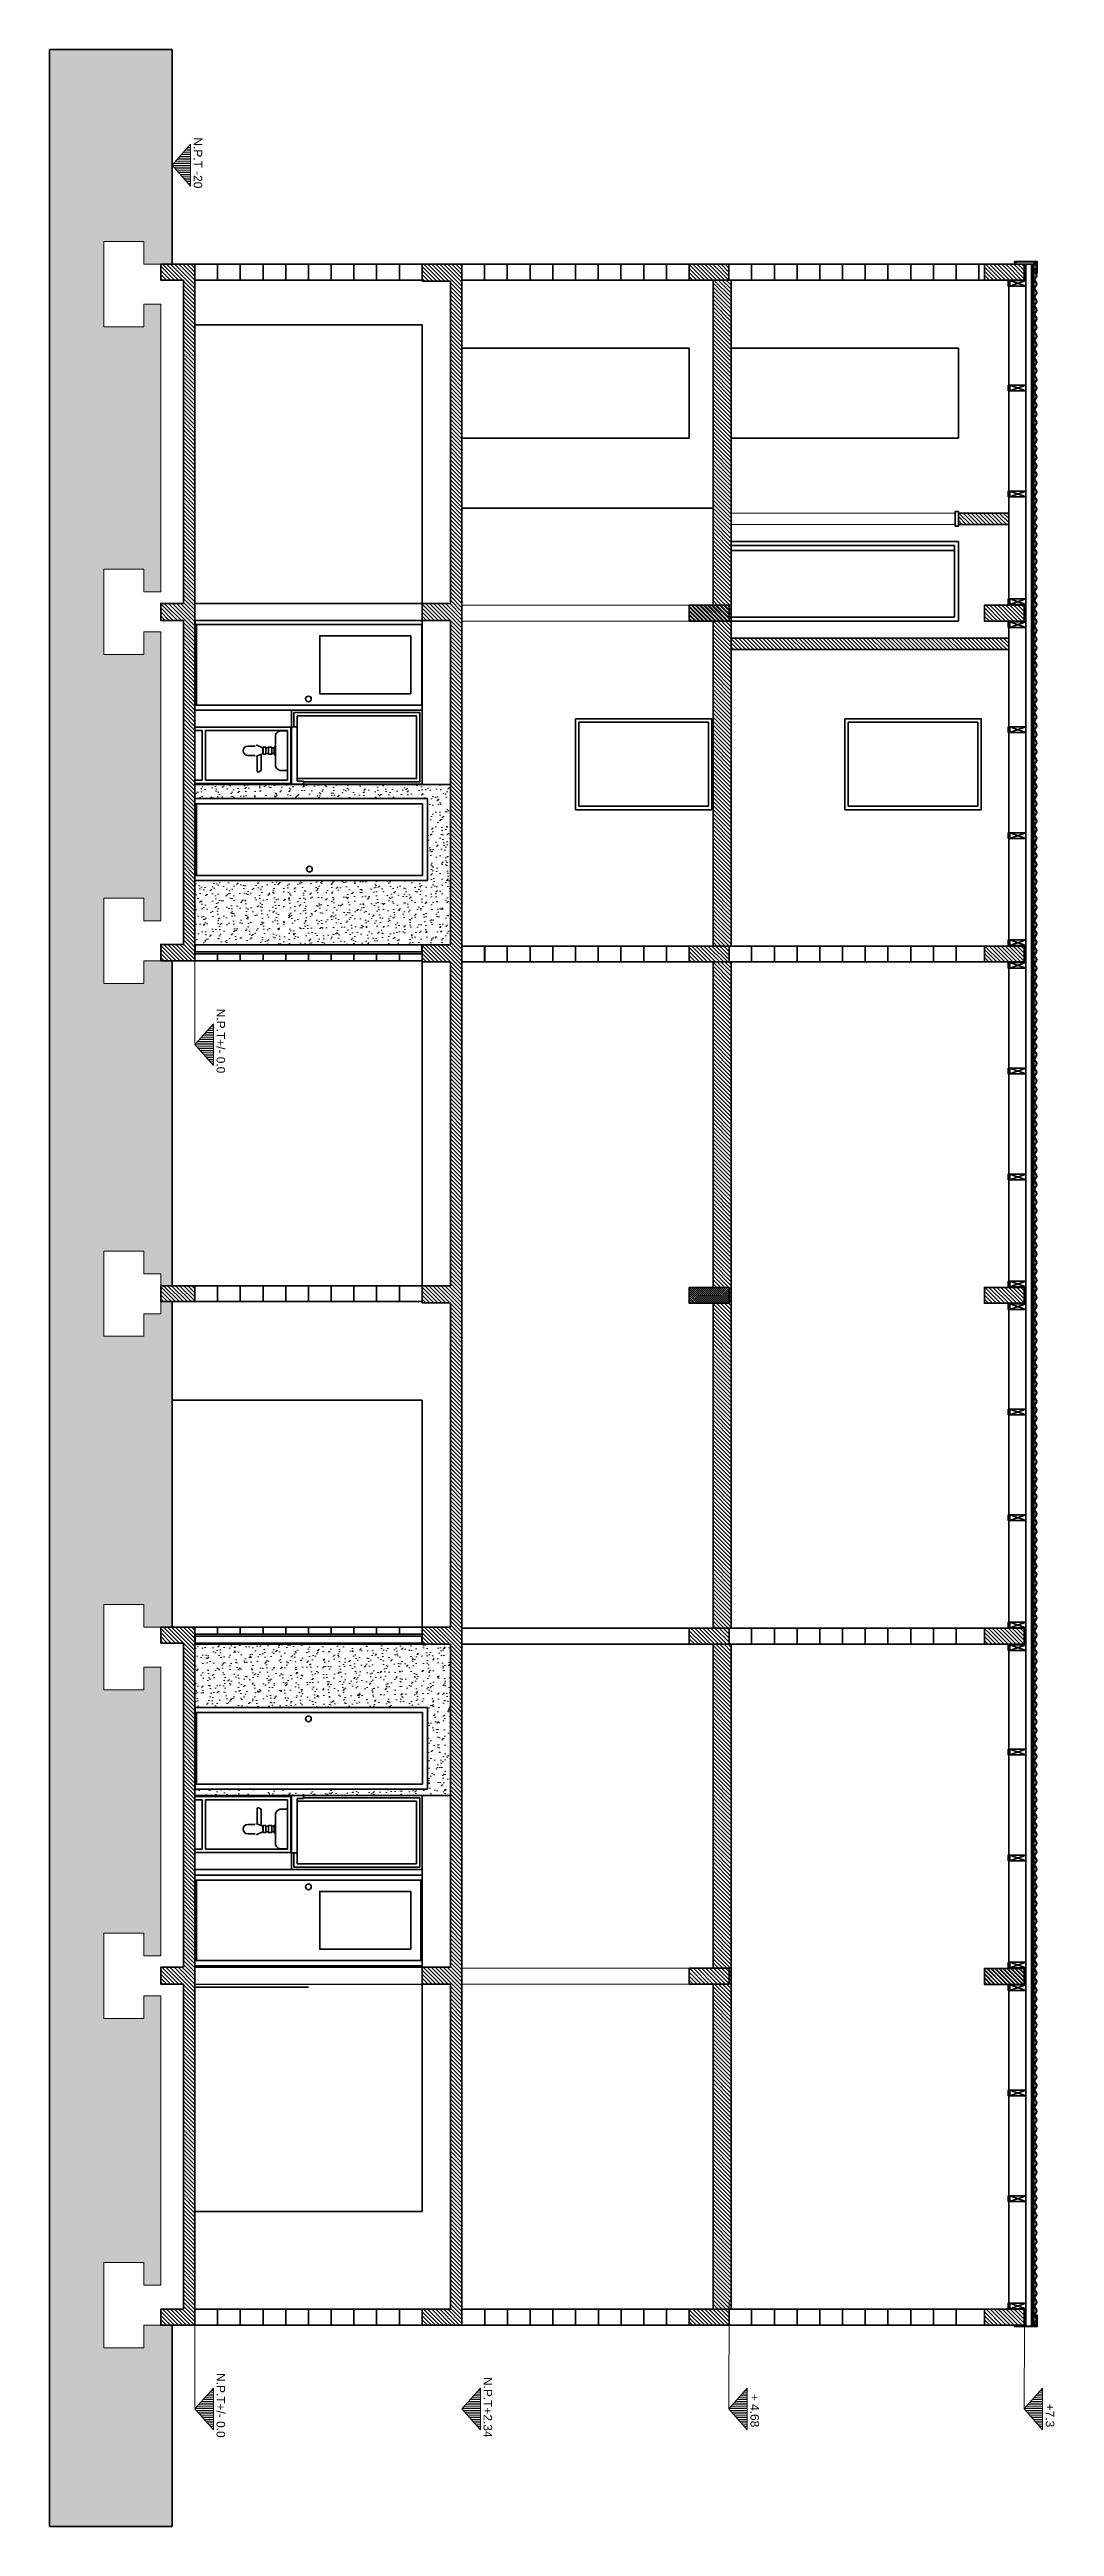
# Model space of a CAD drawing. Header units: inches. Extents: x -3567 to 1, y 2259 to 4439.
# Drawn here: x -2187 to -1302, y 2259 to 4439 of the extents above; entities that cross this region are included whole.
import ezdxf

# ---------------------------------------------------------------- set-up
doc = ezdxf.new("R2010")
doc.units = ezdxf.units.IN
doc.header["$MEASUREMENT"] = 0
for name, color, linetype, lineweight in [('A-ANNO-SYMB', 3, 'Continuous', 18), ('A-ANNO-TEXT', 3, 'Continuous', 18), ('A-ELEV-MBE1', 7, 'Continuous', 35), ('A-ELEV-PATT', 8, 'Continuous', 18), ('A-SECT-MCUT', 7, 'Continuous', 35), ('A-SECT-PATT', 8, 'Continuous', 18)]:
    doc.layers.add(name, color=color, linetype=linetype, lineweight=lineweight)
doc.styles.add('E-ARIAL', font='Arial.ttf')
pattern_1 = [(315, (-2186.7762, 1418.5454), (1.767767, 1.767767), [])]
pattern_2 = [(270, (-2468.349, 6125.9374), (6.25, -3.125), [0, -6.25])]

msp = doc.modelspace()

# ---------------------------------------------------------------- texts
at = {"layer": 'A-ANNO-TEXT', "style": 'E-ARIAL'}
for s, p in [('N.P.T -20', (-2059.9, 4361.5)), ('N.P.T+/- 0.0', (-2039.8, 3594.8)), ('N.P.T+/- 0.0', (-2039.8, 2394.3)), ('N.P.T+2.34', (-1804.8, 2390.9)), ('+ 4.68', (-1569.9, 2376.1)), ('+7.3', (-1310, 2367.4))]:
    msp.add_text(s, height=7.5, rotation=270, dxfattribs=at).set_placement(p)

# ---------------------------------------------------------------- hatches: boundary and pattern name
at = {"layer": 'A-SECT-MCUT'}
h = msp.add_hatch(dxfattribs=at)
h.set_pattern_fill('ANSI31', color=256, scale=20, angle=90)
h.paths.add_polyline_path([(-1586.9, 4236), (-1588.9, 4236), (-1602.8, 4236), (-1602.8, 3950), (-1588.8, 3950), (-1588.8, 3936), (-1602.8, 3936), (-1602.8, 3650), (-1588.8, 3650), (-1586.9, 3650)])
h = msp.add_hatch(dxfattribs=at)
h.set_pattern_fill('ANSI31', color=256, scale=20, angle=90)
h.paths.add_polyline_path([(-1342.6, 4031), (-1386.9, 4031), (-1386.9, 4021), (-1342.6, 4021)])
h = msp.add_hatch(dxfattribs=at)
h.set_pattern_fill('ANSI31', color=256, scale=20, angle=90)
h.set_pattern_definition([(135, (0, -14.2), (-1.767767, -1.767767), [])])
h.paths.add_polyline_path([(-1342.6, 3916.2), (-1343, 3916.2), (-1343, 3921), (-1586.9, 3921), (-1586.9, 3911), (-1342.6, 3911)])
h = msp.add_hatch(dxfattribs=at)
h.set_pattern_fill('ANSI31', color=256, scale=20, angle=90)
h.paths.add_polyline_path([(-1586.9, 3636), (-1588.8, 3636), (-1602.8, 3636), (-1602.8, 3349.7), (-1588.8, 3349.7), (-1588.8, 3335.7), (-1602.8, 3335.7), (-1602.8, 3049.7), (-1588.8, 3049.7), (-1588.8, 3049.7), (-1586.9, 3049.7)])
h = msp.add_hatch(dxfattribs=at)
h.set_pattern_fill('ANSI31', color=256, scale=20, angle=90)
h.paths.add_polyline_path([(-1586.9, 3035.7), (-1602.8, 3035.7), (-1602.8, 2750.5), (-1588.8, 2750.5), (-1588.8, 2736.5), (-1602.8, 2736.5), (-1602.8, 2450.5), (-1588.8, 2450.5), (-1586.9, 2450.5)])
at = {"layer": 'A-SECT-PATT'}
h = msp.add_hatch(dxfattribs=at)
h.set_pattern_fill('DOTS', color=256, scale=100, angle=270, style=0)
h.set_pattern_definition(pattern_2)
h.paths.add_polyline_path([(-2078.9, 4438.8), (-2078.9, 4250), (-2088.9, 4250), (-2103.9, 4250), (-2103.9, 4269.9), (-2138.9, 4269.9), (-2138.9, 4194.9), (-2103.9, 4194.9), (-2103.9, 4214.8), (-2088.9, 4214.8), (-2088.9, 3961.6), (-2103.9, 3961.6), (-2103.9, 3981.5), (-2138.9, 3981.5), (-2138.9, 3906.5), (-2103.9, 3906.5), (-2103.9, 3926.4), (-2088.9, 3926.4), (-2088.9, 3672.1), (-2103.9, 3672.1), (-2103.9, 3692.1), (-2138.9, 3692.1), (-2138.9, 3617.1), (-2103.9, 3617.1), (-2103.9, 3637), (-2088.9, 3637), (-2078.9, 3637), (-2078.9, 3351.1), (-2088.9, 3351.1), (-2088.9, 3361.7), (-2103.9, 3361.7), (-2103.9, 3381.6), (-2138.9, 3381.6), (-2138.9, 3306.6), (-2186.8, 3306.6), (-2186.8, 4438.8)])
h = msp.add_hatch(dxfattribs=at)
h.set_pattern_fill('ANSI31', color=256, scale=0.5, angle=495, style=0)
h.set_pattern_definition([(180, (-15245.3848, -21107.5377), (-4e-15, -1.5875), [])])
h.paths.add_polyline_path([(-2062.7, 4318.7), (-2078.9, 4337.1), (-2062.7, 4355.5)])
h = msp.add_hatch(dxfattribs=at)
h.set_pattern_fill('ANSI31', color=256, scale=20, angle=270, style=0)
h.set_pattern_definition(pattern_1)
h.paths.add_polyline_path([(-2058.9, 4250), (-2058.9, 4236), (-2058.9, 3951.5), (-2058.9, 3936.5), (-2058.9, 3676), (-2058.9, 3676), (-2058.9, 3662.1), (-2058.9, 3662.1), (-2058.9, 3650.5), (-2058.9, 3637), (-2088.9, 3637), (-2088.9, 3651.5), (-2068.9, 3651.5), (-2068.9, 3936.5), (-2088.9, 3936.5), (-2088.9, 3951.5), (-2068.9, 3951.5), (-2068.9, 4236), (-2088.9, 4236), (-2088.9, 4250)])
h = msp.add_hatch(dxfattribs=at)
h.set_pattern_fill('ANSI31', color=256, scale=20, angle=270, style=0)
h.set_pattern_definition(pattern_1)
h.paths.add_polyline_path([(-1823.9, 4250), (-1823.9, 4235), (-1823.9, 3651), (-1833.9, 3651), (-1833.9, 3936.4), (-1858.8, 3936.4), (-1858.8, 3951.4), (-1833.9, 3951.4), (-1833.9, 4235), (-1858.9, 4235), (-1858.9, 4250)])
h = msp.add_hatch(dxfattribs=at)
h.set_pattern_fill('ANSI31', color=256, scale=20, angle=270, style=0)
h.set_pattern_definition(pattern_1)
h.paths.add_polyline_path([(-1588.9, 4250), (-1588.9, 4243), (-1623.9, 4243), (-1623.9, 4250)])
h.paths.add_polyline_path([(-1588.9, 4243), (-1588.9, 4236), (-1623.9, 4236), (-1623.9, 4243)])
h = msp.add_hatch(dxfattribs=at)
h.set_pattern_fill('ANSI31', color=256, scale=20, angle=270, style=0)
h.set_pattern_definition([(315, (-2186.7762, 696.7902), (1.767767, 1.767767), [])])
h.paths.add_polyline_path([(-1329, 4236), (-1329, 4250), (-1364, 4250), (-1364, 4236)])
h = msp.add_hatch(dxfattribs=at)
h.set_pattern_fill('ANSI31', color=256, scale=5, angle=270)
h.set_pattern_definition([(315, (-3574.956, 3798.54245), (0.44194174, 0.44194174), [])])
h.paths.add_polyline_path([(-1322.1, 4250), (-1320.6, 4250), (-1320.6, 3949.9), (-1320.6, 2436.5), (-1322.1, 2436.5)])
h = msp.add_hatch(dxfattribs=at)
h.set_pattern_fill('ANSI31', color=256, scale=20, angle=270, style=0)
h.set_pattern_definition(pattern_1)
h.paths.add_polyline_path([(-1588.8, 3650), (-1588.9, 3636), (-1623.8, 3636), (-1623.8, 3650)])
h.paths.add_polyline_path([(-1329, 3650), (-1329, 3636), (-1364, 3636), (-1364, 3650)])
h.paths.add_polyline_path([(-1329, 3949.9), (-1329, 3935.9), (-1364, 3935.9), (-1364, 3949.9)])
h.paths.add_polyline_path([(-1588.8, 3950), (-1588.8, 3936), (-1623.8, 3936), (-1623.8, 3950)])
h = msp.add_hatch(dxfattribs=at)
h.set_pattern_fill('ANSI31', color=256, scale=20, angle=270, style=0)
h.set_pattern_definition([(315, (-2186.7762, 219.0454), (1.767767, 1.767767), [])])
h.paths.add_polyline_path([(-1588.8, 3950), (-1588.8, 3936), (-1623.8, 3936), (-1623.8, 3950)])
h = msp.add_hatch(dxfattribs=at)
h.set_pattern_fill('AR-SAND', color=256, scale=5, angle=270, style=0)
h.set_pattern_definition([(307.5, (-3126.34, 3285.825), (9.63412, 0.314967), [0, -7.6, 0, -8.5, 0, -8.125]), (277.5, (-3126.34, 3285.825), (14.11073, -8.84888), [0, -4.1, 0, -6.85, 0, -2.625]), (237.5, (-3126.34, 3291.975), (0.028295, -15.57071), [0, -2.5, 0, -9, 0, -11.75]), (227.5, (-3126.34, 3291.975), (4.38838, -15.03063), [0, -1.25, 0, -5.9, 0, -6.75])])
h.paths.add_polyline_path([(-1854, 3707.7), (-1854, 3779.7), (-2058.5, 3779.7), (-2058.5, 3775.2), (-2057.5, 3775.2), (-2057.5, 3712.2), (-2058.5, 3712.2), (-2058.5, 3707.7), (-2058.9, 3707.7), (-2058.9, 3792.2), (-2058.5, 3792.2), (-1833.9, 3792.2), (-1833.9, 3651), (-1858.9, 3651), (-1878.9, 3651), (-1898.9, 3651), (-1918.9, 3651), (-1938.9, 3651), (-1958.9, 3651), (-1978.9, 3651), (-1998.9, 3651), (-2018.9, 3651), (-2038.9, 3651), (-2058.9, 3651), (-2058.9, 3651.5), (-2058.9, 3707.7), (-2058.5, 3707.7)])
h = msp.add_hatch(dxfattribs=at)
h.set_pattern_fill('ANSI31', color=256, scale=20, angle=270, style=0)
h.set_pattern_definition(pattern_1)
h.paths.add_polyline_path([(-1823.9, 3651), (-1823.9, 3636), (-1823.9, 3050.7), (-1833.9, 3050.7), (-1833.9, 3336.1), (-1858.9, 3336.1), (-1858.9, 3351.1), (-1833.9, 3351.1), (-1833.9, 3636), (-1858.9, 3636), (-1858.9, 3651)])
h = msp.add_hatch(dxfattribs=at)
h.set_pattern_fill('ANSI31', color=256, scale=0.5, angle=495, style=0)
h.set_pattern_definition([(180, (-15225.3848, -20333.7023), (-4e-15, -1.5875), [])])
h.paths.add_polyline_path([(-2042.7, 3544.9), (-2058.9, 3563.3), (-2042.7, 3581.7)])
h = msp.add_hatch(dxfattribs=at)
h.set_pattern_fill('DOTS', color=256, scale=100, angle=270, style=0)
h.set_pattern_definition(pattern_2)
h.paths.add_polyline_path([(-2103.9, 2995.6), (-2103.9, 3015.6), (-2088.9, 3015.6), (-2088.9, 2761.6), (-2103.9, 2761.6), (-2103.9, 2781.5), (-2138.9, 2781.5), (-2138.9, 2706.5), (-2103.9, 2706.5), (-2103.9, 2726.4), (-2088.9, 2726.4), (-2088.9, 2471.8), (-2103.9, 2471.8), (-2103.9, 2491.7), (-2138.9, 2491.7), (-2138.9, 2416.7), (-2103.9, 2416.7), (-2103.9, 2436.6), (-2088.9, 2436.6), (-2088.9, 2436.5), (-2078.9, 2436.5), (-2078.9, 2259.4), (-2186.8, 2259.4), (-2186.8, 3306.6), (-2138.9, 3306.6), (-2103.9, 3306.6), (-2103.9, 3326.5), (-2088.9, 3326.5), (-2088.9, 3337.1), (-2078.9, 3337.1), (-2078.9, 3050.7), (-2088.9, 3050.7), (-2103.9, 3050.7), (-2103.9, 3070.6), (-2138.9, 3070.6), (-2138.9, 2995.6)])
h = msp.add_hatch(dxfattribs=at)
h.set_pattern_fill('ANSI31', color=256, scale=20, angle=270, style=0)
h.set_pattern_definition(pattern_1)
h.paths.add_polyline_path([(-2058.9, 3351.1), (-2058.9, 3337.1), (-2088.9, 3337.1), (-2088.9, 3351.1)])
h = msp.add_hatch(dxfattribs=at)
h.set_pattern_fill('ANSI31', color=256, scale=20, angle=270, style=0)
h.set_pattern_definition(pattern_1)
h.paths.add_polyline_path([(-1329, 3049.7), (-1329, 3035.7), (-1364, 3035.7), (-1364, 3049.7)])
h.paths.add_polyline_path([(-1588.8, 3049.7), (-1588.8, 3035.7), (-1623.8, 3035.7), (-1623.8, 3049.7)])
h.paths.add_polyline_path([(-1588.8, 3349.7), (-1588.8, 3335.7), (-1623.8, 3335.7), (-1623.8, 3349.7)])
h.paths.add_polyline_path([(-1329, 3349.7), (-1329, 3335.7), (-1364, 3335.7), (-1364, 3349.7)])
h = msp.add_hatch(dxfattribs=at)
h.set_pattern_fill('ANSI31', color=256, scale=20, angle=270, style=0)
h.set_pattern_definition([(315, (-2186.7762, 819.2948), (1.767767, 1.767767), [])])
h.paths.add_polyline_path([(-1588.8, 3349.7), (-1588.8, 3335.7), (-1623.8, 3335.7), (-1623.8, 3349.7)])
h = msp.add_hatch(dxfattribs=at)
h.set_pattern_fill('ANSI31', color=256, scale=20, angle=270, style=0)
h.set_pattern_definition(pattern_1)
h.paths.add_polyline_path([(-2058.9, 3050.7), (-2058.9, 3036.7), (-2058.9, 2751.5), (-2058.9, 2736.6), (-2058.9, 2450.5), (-2058.9, 2436.5), (-2088.9, 2436.5), (-2088.9, 2450.5), (-2068.9, 2450.5), (-2068.9, 2736.6), (-2088.9, 2736.6), (-2088.9, 2751.5), (-2068.9, 2751.5), (-2068.9, 3036.7), (-2088.9, 3036.7), (-2088.9, 3050.7)])
h = msp.add_hatch(dxfattribs=at)
h.set_pattern_fill('AR-SAND', color=256, scale=5, angle=270, style=0)
h.set_pattern_definition([(307.5, (-2186.776, 1418.545), (9.63412, 0.314967), [0, -7.6, 0, -8.5, 0, -8.125]), (277.5, (-2186.776, 1418.545), (14.11073, -8.84888), [0, -4.1, 0, -6.85, 0, -2.625]), (237.5, (-2186.776, 1424.695), (0.028295, -15.57071), [0, -2.5, 0, -9, 0, -11.75]), (227.5, (-2186.776, 1424.695), (4.38838, -15.03063), [0, -1.25, 0, -5.9, 0, -6.75])])
h.paths.add_polyline_path([(-1878.9, 3035.7), (-1858.9, 3035.7), (-1833.9, 3035.7), (-1833.9, 2902.5), (-2058.9, 2902.5), (-2058.9, 2908), (-2058.5, 2908), (-1854, 2908), (-1854, 2980), (-2058.5, 2980), (-2058.9, 2980), (-2058.9, 3035.7), (-2038.9, 3035.7), (-2018.9, 3035.7), (-1998.9, 3035.7), (-1978.9, 3035.7), (-1958.9, 3035.7), (-1938.9, 3035.7), (-1918.9, 3035.7)])
h = msp.add_hatch(dxfattribs=at)
h.set_pattern_fill('ANSI31', color=256, scale=20, angle=270, style=0)
h.set_pattern_definition(pattern_1)
h.paths.add_polyline_path([(-1833.9, 2450.5), (-1833.9, 2736.5), (-1858.9, 2736.5), (-1858.9, 2751.5), (-1833.9, 2751.5), (-1833.9, 3035.7), (-1858.9, 3035.7), (-1858.9, 3050.7), (-1823.9, 3050.7), (-1823.9, 3035.7), (-1823.9, 2570.2), (-1823.9, 2436.5), (-1858.9, 2436.5), (-1858.9, 2450.5)])
h = msp.add_hatch(dxfattribs=at)
h.set_pattern_fill('ANSI31', color=256, scale=20, angle=270, style=0)
h.set_pattern_definition(pattern_1)
h.paths.add_polyline_path([(-1588.8, 2750.5), (-1588.8, 2736.5), (-1623.8, 2736.5), (-1623.8, 2750.5)])
h = msp.add_hatch(dxfattribs=at)
h.set_pattern_fill('ANSI31', color=256, scale=20, angle=270, style=0)
h.set_pattern_definition(pattern_1)
h.paths.add_polyline_path([(-1329, 2750.4), (-1329, 2736.4), (-1364, 2736.4), (-1364, 2750.4)])
h = msp.add_hatch(dxfattribs=at)
h.set_pattern_fill('ANSI31', color=256, scale=20, angle=270, style=0)
h.set_pattern_definition([(315, (-2186.7762, 1118.5798), (1.767767, 1.767767), [])])
h.paths.add_polyline_path([(-1329, 2750.4), (-1329, 2736.4), (-1364, 2736.4), (-1364, 2750.4)])
h = msp.add_hatch(dxfattribs=at)
h.set_pattern_fill('ANSI31', color=256, scale=20, angle=270, style=0)
h.set_pattern_definition(pattern_1)
h.paths.add_polyline_path([(-1588.8, 2450.5), (-1588.8, 2436.5), (-1623.8, 2436.5), (-1623.8, 2450.5)])
h = msp.add_hatch(dxfattribs=at)
h.set_pattern_fill('ANSI31', color=256, scale=20, angle=270, style=0)
h.set_pattern_definition(pattern_1)
h.paths.add_polyline_path([(-1329, 2450.5), (-1329, 2436.5), (-1364, 2436.5), (-1364, 2450.5)])
h = msp.add_hatch(dxfattribs=at)
h.set_pattern_fill('ANSI31', color=256, scale=0.5, angle=495, style=0)
h.set_pattern_definition([(180, (-15225.3848, -19133.2023), (-4e-15, -1.5875), [])])
h.paths.add_polyline_path([(-2042.7, 2344.4), (-2058.9, 2362.8), (-2042.7, 2381.2)])
h = msp.add_hatch(dxfattribs=at)
h.set_pattern_fill('ANSI31', color=256, scale=0.5, angle=495, style=0)
h.set_pattern_definition([(180, (-14990.3848, -19133.2023), (-4e-15, -1.5875), [])])
h.paths.add_polyline_path([(-1807.7, 2344.4), (-1823.9, 2362.8), (-1807.7, 2381.2)])
h = msp.add_hatch(dxfattribs=at)
h.set_pattern_fill('ANSI31', color=256, scale=0.5, angle=495, style=0)
h.set_pattern_definition([(180, (-14755.5055, -19133.2023), (-4e-15, -1.5875), [])])
h.paths.add_polyline_path([(-1572.8, 2344.4), (-1589, 2362.8), (-1572.8, 2381.2)])
h = msp.add_hatch(dxfattribs=at)
h.set_pattern_fill('ANSI31', color=256, scale=0.5, angle=495, style=0)
h.set_pattern_definition([(180, (-14495.5938, -19133.2023), (-4e-15, -1.5875), [])])
h.paths.add_polyline_path([(-1312.9, 2344.4), (-1329.1, 2362.8), (-1312.9, 2381.2)])

# ---------------------------------------------------------------- linework, layer by layer
at = {"layer": 'A-ANNO-SYMB', "ltscale": 0.003}
for p, q in [((-2103.9, 4269.9), (-2138.9, 4269.9)), ((-2138.9, 4269.9), (-2138.9, 4194.9)), ((-2103.9, 4269.9), (-2103.9, 4250)), ((-2088.9, 4250), (-2103.9, 4250)), ((-2088.9, 4214.8), (-2103.9, 4214.8)), ((-2103.9, 4214.8), (-2103.9, 4194.9)), ((-2088.9, 3961.6), (-2088.9, 4214.8)), ((-2103.9, 4194.9), (-2138.9, 4194.9)), ((-2103.9, 3981.5), (-2138.9, 3981.5)), ((-2138.9, 3981.5), (-2138.9, 3906.5)), ((-2103.9, 3981.5), (-2103.9, 3961.6)), ((-2088.9, 3961.6), (-2103.9, 3961.6)), ((-2088.9, 3926.4), (-2103.9, 3926.4)), ((-2103.9, 3926.4), (-2103.9, 3906.5)), ((-2088.9, 3672.1), (-2088.9, 3926.4)), ((-2103.9, 3906.5), (-2138.9, 3906.5)), ((-2103.9, 3692.1), (-2138.9, 3692.1)), ((-2138.9, 3692.1), (-2138.9, 3617.1)), ((-2103.9, 3692.1), (-2103.9, 3672.1)), ((-2088.9, 3672.1), (-2103.9, 3672.1)), ((-2088.9, 3637), (-2103.9, 3637)), ((-2103.9, 3637), (-2103.9, 3617.1)), ((-2103.9, 3617.1), (-2138.9, 3617.1)), ((-2103.9, 3381.6), (-2138.9, 3381.6)), ((-2138.9, 3381.6), (-2138.9, 3306.6)), ((-2103.9, 3381.6), (-2103.9, 3361.7)), ((-2088.9, 3361.7), (-2103.9, 3361.7)), ((-2088.9, 3361.7), (-2088.9, 3351.1)), ((-2088.9, 3337.1), (-2088.9, 3326.5)), ((-2088.9, 3326.5), (-2103.9, 3326.5)), ((-2103.9, 3326.5), (-2103.9, 3306.6)), ((-2103.9, 3306.6), (-2138.9, 3306.6)), ((-2103.9, 3070.6), (-2138.9, 3070.6)), ((-2138.9, 3070.6), (-2138.9, 2995.6)), ((-2103.9, 3070.6), (-2103.9, 3050.7)), ((-2088.9, 3050.7), (-2103.9, 3050.7)), ((-2088.9, 3015.6), (-2103.9, 3015.6)), ((-2103.9, 3015.6), (-2103.9, 2995.6)), ((-2088.9, 2761.6), (-2088.9, 3015.6)), ((-2103.9, 2995.6), (-2138.9, 2995.6)), ((-2103.9, 2781.5), (-2138.9, 2781.5)), ((-2138.9, 2781.5), (-2138.9, 2706.5)), ((-2103.9, 2781.5), (-2103.9, 2761.6)), ((-2088.9, 2761.6), (-2103.9, 2761.6)), ((-2088.9, 2726.4), (-2103.9, 2726.4)), ((-2103.9, 2726.4), (-2103.9, 2706.5)), ((-2088.9, 2471.8), (-2088.9, 2726.4)), ((-2103.9, 2706.5), (-2138.9, 2706.5)), ((-2103.9, 2491.7), (-2138.9, 2491.7)), ((-2138.9, 2491.7), (-2138.9, 2416.7)), ((-2103.9, 2491.7), (-2103.9, 2471.8)), ((-2088.9, 2471.8), (-2103.9, 2471.8)), ((-2088.9, 2436.6), (-2103.9, 2436.6)), ((-2103.9, 2436.6), (-2103.9, 2416.7)), ((-2103.9, 2416.7), (-2138.9, 2416.7))]:
    msp.add_line(p, q, dxfattribs=at)
at = {"layer": 'A-ANNO-SYMB'}
for p, q in [((-1859.4, 3650.8), (-2058.2, 3650.8)), ((-2058.2, 3645.1), (-2058.2, 3650.8)), ((-1859.4, 3645.1), (-2058.2, 3645.1)), ((-1859.4, 3645.1), (-1859.4, 3650.8)), ((-2058.9, 3637), (-2058.9, 3564.6)), ((-1859.4, 3042.6), (-2058.2, 3042.6)), ((-2058.2, 3042.6), (-2058.2, 3036.9)), ((-1859.4, 3036.9), (-2058.2, 3036.9)), ((-1859.4, 3042.6), (-1859.4, 3036.9)), ((-1739.7, 2450.5), (-1734.7, 2450.5)), ((-1589, 2362.6), (-1588.8, 2457.2)), ((-2058.9, 2436.5), (-2058.9, 2364.1)), ((-1329.1, 2362.8), (-1328.9, 2435.5))]:
    msp.add_line(p, q, dxfattribs=at)
for points in [[(-2078.9, 4337.1), (-2062.6, 4318.7), (-2062.6, 4355.5)], [(-2058.9, 3563.3), (-2042.6, 3544.9), (-2042.6, 3581.7)], [(-2058.9, 2362.8), (-2042.6, 2344.4), (-2042.6, 2381.2)], [(-1823.9, 2362.8), (-1807.6, 2344.4), (-1807.6, 2381.2)], [(-1589, 2362.8), (-1572.8, 2344.4), (-1572.8, 2381.2)], [(-1329.1, 2362.8), (-1312.8, 2344.4), (-1312.8, 2381.2)]]:
    msp.add_lwpolyline(points, close=True, dxfattribs=at)
at = {"layer": 'A-ELEV-MBE1'}
for p, q in [((-2186.8, 2259.4), (-2186.8, 4438.8)), ((-2186.8, 4438.8), (-2078.9, 4438.8)), ((-2078.9, 4438.8), (-2078.9, 4250.5)), ((-1337.5, 4251.2), (-1336.2, 4251.2)), ((-1337.2, 4251.5), (-1336.2, 4251.5)), ((-1336.2, 4251.2), (-1336.2, 4251.5)), ((-1327.6, 3936.7), (-1327.6, 4250.7)), ((-1327.6, 4250), (-1327.6, 3936)), ((-1322.6, 3949.9), (-1322.6, 4250)), ((-1322.1, 3949.9), (-1322.1, 4250)), ((-1320.6, 3949.9), (-1320.6, 4250)), ((-1342.6, 4230.5), (-1342.6, 3955.4)), ((-1342.6, 4143.5), (-1342.6, 4230.5)), ((-1858.9, 4196.5), (-2058.9, 4196.5)), ((-1858.9, 3792.5), (-1858.9, 4196.5)), ((-1342.6, 4050.4), (-1342.6, 4138.5)), ((-1342.6, 3956.2), (-1342.6, 4045.4)), ((-1318.8, 4005.8), (-1319.1, 4005.4)), ((-1858.9, 3951.5), (-2058.9, 3951.5)), ((-1327.6, 3636), (-1327.6, 3949.9)), ((-1322.6, 3636), (-1322.6, 3949.9)), ((-1322.1, 3636), (-1322.1, 3949.9)), ((-1320.6, 3636), (-1320.6, 3949.9)), ((-2058.9, 3650.5), (-2058.9, 3936.4)), ((-1858.9, 3936.4), (-2058.5, 3936.4)), ((-2058.5, 3936.4), (-2058.5, 3933)), ((-2058.5, 3933), (-2057.5, 3933)), ((-1343, 3935.4), (-1327.6, 3935.4)), ((-1342.6, 3842.8), (-1342.6, 3930.4)), ((-1858.9, 3862), (-2058.9, 3862)), ((-1859.2, 3868.9), (-1858.9, 3868.9)), ((-1858.9, 3857.5), (-2058.9, 3857.5)), ((-1974.3, 3842.7), (-2058.9, 3842.7)), ((-2052.4, 3839.7), (-2058.9, 3839.7)), ((-2052.4, 3839.7), (-2052.4, 3796.1)), ((-1977.3, 3839.7), (-2049.4, 3839.7)), ((-2049.4, 3839.7), (-2049.4, 3796.1)), ((-1977.3, 3839.7), (-1977.3, 3796.1)), ((-1974.3, 3842.7), (-1974.3, 3793.1)), ((-1973.9, 3857.5), (-1973.9, 3842.9)), ((-1973.9, 3842.9), (-1973.9, 3792.5)), ((-1968.9, 3842.9), (-1973.9, 3842.9)), ((-1971.9, 3855.5), (-1971.9, 3842.9)), ((-1968.9, 3852.5), (-1968.9, 3842.9)), ((-1968.9, 3842.9), (-1968.9, 3795)), ((-1342.6, 3749.7), (-1342.6, 3837.8)), ((-1322.6, 3837.8), (-1322.6, 3842.8)), ((-2005.9, 3826), (-2012.4, 3826)), ((-2005.9, 3817.8), (-2012.4, 3817.8)), ((-2004.1, 3817.3), (-2004.1, 3803.7)), ((-2000.6, 3818.8), (-2000.6, 3804.5)), ((-1999.1, 3824.4), (-1998.9, 3824.4)), ((-1999.1, 3824.4), (-1999.1, 3819.4)), ((-1999.1, 3819.4), (-1998.9, 3819.4)), ((-1996.5, 3824.4), (-1994.2, 3824.4)), ((-1996.5, 3819.4), (-1994.2, 3819.4)), ((-1991.1, 3824.4), (-1989.2, 3824.4)), ((-1991.1, 3819.4), (-1989.2, 3819.4)), ((-1318.8, 3819.1), (-1319.1, 3819.4)), ((-1318.8, 3815.3), (-1319.1, 3814.9)), ((-2052.4, 3796.1), (-2058.9, 3796.1)), ((-1974.3, 3793.1), (-2058.9, 3793.1)), ((-1977.3, 3796.1), (-2049.4, 3796.1)), ((-1963.3, 3792.5), (-1973.9, 3792.5)), ((-1963.3, 3795), (-1968.9, 3795)), ((-1968.9, 3795), (-1963.3, 3795)), ((-1963.3, 3792.5), (-1963.3, 3795)), ((-2058.5, 3792.2), (-2058.9, 3792.2)), ((-1854, 3779.7), (-2058.9, 3779.7)), ((-2058.9, 3775.2), (-1858.5, 3775.2)), ((-1833.9, 3792.2), (-2058.5, 3792.2)), ((-1858.5, 3775.2), (-1858.5, 3712.2)), ((-1854, 3779.7), (-1854, 3707.7)), ((-1342.6, 3655.4), (-1342.6, 3744.7)), ((-2058.9, 3712.2), (-2057.5, 3712.2)), ((-2058.5, 3707.7), (-2058.9, 3707.7)), ((-2058.9, 3651), (-2058.9, 3707.4)), ((-1854, 3707.7), (-2058.5, 3707.7)), ((-1318.8, 3720), (-1319.1, 3720.4)), ((-1318.8, 3716.2), (-1319.1, 3715.8)), ((-1322.6, 3349.7), (-1322.6, 3663.7)), ((-1322.1, 3349.6), (-1322.1, 3663.7)), ((-1320.6, 3349.7), (-1320.6, 3663.7)), ((-2058.9, 3651), (-2038.9, 3651)), ((-2038.9, 3651), (-2018.9, 3651)), ((-2038.9, 3651), (-2038.9, 3650.8)), ((-2038.9, 3650.8), (-2038.9, 3651)), ((-2038.9, 3637), (-2038.9, 3643.1)), ((-2038.9, 3643.1), (-2038.9, 3637)), ((-2018.9, 3651), (-1998.9, 3651)), ((-2018.9, 3651), (-2018.9, 3650.8)), ((-2018.9, 3650.8), (-2018.9, 3651)), ((-2018.9, 3637), (-2018.9, 3643.1)), ((-2018.9, 3643.1), (-2018.9, 3637)), ((-1998.9, 3651), (-1978.9, 3651)), ((-1998.9, 3651), (-1998.9, 3650.8)), ((-1998.9, 3650.8), (-1998.9, 3651)), ((-1998.9, 3637), (-1998.9, 3643.1)), ((-1998.9, 3643.1), (-1998.9, 3637)), ((-1978.9, 3651), (-1958.9, 3651)), ((-1978.9, 3651), (-1978.9, 3650.8)), ((-1978.9, 3650.8), (-1978.9, 3651)), ((-1978.9, 3637), (-1978.9, 3643.1)), ((-1978.9, 3643.1), (-1978.9, 3637)), ((-1958.9, 3651), (-1938.9, 3651)), ((-1958.9, 3651), (-1958.9, 3650.8)), ((-1958.9, 3650.8), (-1958.9, 3651)), ((-1958.9, 3637), (-1958.9, 3643.1)), ((-1958.9, 3643.1), (-1958.9, 3637)), ((-1938.9, 3651), (-1918.9, 3651)), ((-1938.9, 3651), (-1938.9, 3650.8)), ((-1938.9, 3650.8), (-1938.9, 3651)), ((-1938.9, 3637), (-1938.9, 3643.1)), ((-1938.9, 3643.1), (-1938.9, 3637)), ((-1918.9, 3651), (-1898.9, 3651)), ((-1918.9, 3651), (-1918.9, 3650.8)), ((-1918.9, 3650.8), (-1918.9, 3651)), ((-1918.9, 3637), (-1918.9, 3643.1)), ((-1918.9, 3643.1), (-1918.9, 3637)), ((-1898.9, 3651), (-1898.9, 3650.8)), ((-1898.9, 3651), (-1878.9, 3651)), ((-1898.9, 3650.8), (-1898.9, 3651)), ((-1898.9, 3637), (-1898.9, 3643.1)), ((-1898.9, 3643.1), (-1898.9, 3637)), ((-1878.9, 3651), (-1858.9, 3651)), ((-1878.9, 3651), (-1878.9, 3650.8)), ((-1878.9, 3650.8), (-1878.9, 3651)), ((-1878.9, 3637), (-1878.9, 3643.1)), ((-1878.9, 3643.1), (-1878.9, 3637)), ((-1858.9, 3651), (-1858.9, 3637)), ((-1858.9, 3651), (-1858.9, 3650.8)), ((-1858.9, 3650.8), (-1858.9, 3651)), ((-1858.9, 3351.1), (-1858.9, 3651)), ((-1858.9, 3637), (-1858.9, 3643.1)), ((-1858.9, 3643.1), (-1858.9, 3637)), ((-1327.6, 3335.7), (-1327.6, 3649.7)), ((-2078.9, 3637), (-2078.9, 3351.1)), ((-2038.9, 3637), (-2058.9, 3637)), ((-2018.9, 3637), (-2038.9, 3637)), ((-1998.9, 3637), (-2018.9, 3637)), ((-1978.9, 3637), (-1998.9, 3637)), ((-1958.9, 3637), (-1978.9, 3637)), ((-1938.9, 3637), (-1958.9, 3637)), ((-1918.9, 3637), (-1938.9, 3637)), ((-1898.9, 3637), (-1918.9, 3637)), ((-1878.9, 3637), (-1898.9, 3637)), ((-1858.9, 3637), (-1878.9, 3637)), ((-1342.6, 3542.5), (-1342.6, 3630.5)), ((-1318.8, 3613.3), (-1319.1, 3613.7)), ((-1318.8, 3609.5), (-1319.1, 3609.1)), ((-1320.6, 3552.7), (-1320.6, 3550.9)), ((-1342.6, 3449.4), (-1342.6, 3537.5)), ((-1318.8, 3514.3), (-1319.1, 3514.6)), ((-1318.8, 3510.4), (-1319.1, 3510.1)), ((-1342.6, 3355.2), (-1342.6, 3444.4)), ((-1318.8, 3403.8), (-1319.1, 3403.4)), ((-2078.9, 3337.1), (-2078.9, 3050.7)), ((-1343, 3335.2), (-1327.6, 3335.2)), ((-1327.6, 3035.7), (-1327.6, 3349.7)), ((-1322.6, 3035.7), (-1322.6, 3349.7)), ((-1322.1, 3035.7), (-1322.1, 3349.6)), ((-1320.6, 3035.7), (-1320.6, 3349.7)), ((-1342.6, 3242.5), (-1342.6, 3330.2)), ((-1858.9, 3250.5), (-2078.9, 3250.5)), ((-1858.9, 3050.7), (-1858.9, 3250.5)), ((-1342.6, 3149.4), (-1342.6, 3237.5)), ((-1318.8, 3224.6), (-1319.1, 3225)), ((-1318.8, 3220.8), (-1319.1, 3220.4)), ((-1342.6, 3055.2), (-1342.6, 3144.4)), ((-1318.8, 3117.9), (-1319.1, 3118.3)), ((-1318.8, 3114.1), (-1319.1, 3113.7)), ((-1341.6, 3055.2), (-1343.2, 3055.2)), ((-1320.6, 3052.4), (-1320.6, 3050.6)), ((-2038.9, 3050.7), (-2058.9, 3050.7)), ((-2058.9, 3035.7), (-2038.9, 3035.7)), ((-2018.9, 3050.7), (-2038.9, 3050.7)), ((-2038.9, 3050.7), (-2038.9, 3044.5)), ((-2038.9, 3044.5), (-2038.9, 3050.7)), ((-2038.9, 3035.7), (-2038.9, 3036.9)), ((-2038.9, 3035.9), (-2038.9, 3035.7)), ((-2038.9, 3035.7), (-2018.9, 3035.7)), ((-1998.9, 3050.7), (-2018.9, 3050.7)), ((-2018.9, 3050.7), (-2018.9, 3044.5)), ((-2018.9, 3044.5), (-2018.9, 3050.7)), ((-2018.9, 3035.7), (-2018.9, 3036.9)), ((-2018.9, 3035.9), (-2018.9, 3035.7)), ((-2018.9, 3035.7), (-1998.9, 3035.7)), ((-1978.9, 3050.7), (-1998.9, 3050.7)), ((-1998.9, 3050.7), (-1998.9, 3044.5)), ((-1998.9, 3044.5), (-1998.9, 3050.7)), ((-1998.9, 3035.7), (-1998.9, 3036.9)), ((-1998.9, 3035.9), (-1998.9, 3035.7)), ((-1998.9, 3035.7), (-1978.9, 3035.7)), ((-1958.9, 3050.7), (-1978.9, 3050.7)), ((-1978.9, 3050.7), (-1978.9, 3044.5)), ((-1978.9, 3044.5), (-1978.9, 3050.7)), ((-1978.9, 3035.7), (-1978.9, 3036.9)), ((-1978.9, 3035.9), (-1978.9, 3035.7)), ((-1978.9, 3035.7), (-1958.9, 3035.7)), ((-1938.9, 3050.7), (-1958.9, 3050.7)), ((-1958.9, 3050.7), (-1958.9, 3044.5)), ((-1958.9, 3044.5), (-1958.9, 3050.7)), ((-1958.9, 3035.7), (-1958.9, 3036.9)), ((-1958.9, 3035.9), (-1958.9, 3035.7)), ((-1958.9, 3035.7), (-1938.9, 3035.7)), ((-1918.9, 3050.7), (-1938.9, 3050.7)), ((-1938.9, 3050.7), (-1938.9, 3044.5)), ((-1938.9, 3044.5), (-1938.9, 3050.7)), ((-1938.9, 3035.7), (-1938.9, 3036.9)), ((-1938.9, 3035.9), (-1938.9, 3035.7)), ((-1938.9, 3035.7), (-1918.9, 3035.7)), ((-1898.9, 3050.7), (-1918.9, 3050.7)), ((-1918.9, 3050.7), (-1918.9, 3044.5)), ((-1918.9, 3044.5), (-1918.9, 3050.7)), ((-1918.9, 3035.7), (-1918.9, 3036.9)), ((-1918.9, 3035.9), (-1918.9, 3035.7)), ((-1918.9, 3035.7), (-1878.9, 3035.7)), ((-1878.9, 3050.7), (-1898.9, 3050.7)), ((-1898.9, 3050.7), (-1898.9, 3044.5)), ((-1898.9, 3044.5), (-1898.9, 3050.7)), ((-1898.9, 3036.9), (-1898.9, 3035.7)), ((-1898.9, 3035.7), (-1898.9, 3035.9)), ((-1898.9, 3035.7), (-1878.9, 3035.7)), ((-1858.9, 3050.7), (-1878.9, 3050.7)), ((-1878.9, 3050.7), (-1878.9, 3044.5)), ((-1878.9, 3044.5), (-1878.9, 3050.7)), ((-1878.9, 3036.9), (-1878.9, 3035.7)), ((-1878.9, 3035.7), (-1878.9, 3035.9)), ((-1878.9, 3035.7), (-1858.9, 3035.7)), ((-1858.9, 3050.7), (-1858.9, 3044.5)), ((-1858.9, 3044.5), (-1858.9, 3050.7)), ((-1858.9, 3036.7), (-1858.9, 3036.9)), ((-1858.9, 3036.9), (-1858.9, 3036.7)), ((-1858.9, 3036.7), (-1858.9, 3036.7)), ((-1364, 3049.7), (-1823.9, 3049.7)), ((-1364, 3035.7), (-1823.9, 3035.7)), ((-1343, 3035.7), (-1327.6, 3035.7)), ((-1342.6, 2943.3), (-1342.6, 3030.2)), ((-1327.6, 2736.5), (-1327.6, 3050.4)), ((-1322.6, 2736.4), (-1322.6, 3050.4)), ((-1322.1, 2736.4), (-1322.1, 3050.4)), ((-1320.6, 2736.4), (-1320.6, 3050.4)), ((-1318.8, 3018.8), (-1319.1, 3019.2)), ((-1318.8, 3015), (-1319.1, 3014.6)), ((-2058.5, 2980), (-2058.9, 2980)), ((-1854, 2980), (-2058.5, 2980)), ((-2058.5, 2980), (-2058.5, 2975.5)), ((-2058.5, 2975.5), (-2057.5, 2975.5)), ((-1858.5, 2912.5), (-1858.5, 2975.5)), ((-1854, 2908), (-1854, 2980)), ((-1342.6, 2850.1), (-1342.6, 2938.3)), ((-2058.5, 2908), (-2058.9, 2908)), ((-1833.9, 2902.5), (-2058.9, 2902.5)), ((-1974.3, 2901.8), (-2058.9, 2901.8)), ((-2052.4, 2898.8), (-2058.9, 2898.8)), ((-2058.5, 2908), (-2058.5, 2912.5)), ((-2058.5, 2912.5), (-2057.5, 2912.5)), ((-1854, 2908), (-2058.5, 2908)), ((-2052.4, 2855.3), (-2052.4, 2898.8)), ((-2049.4, 2855.3), (-2049.4, 2898.8)), ((-1977.3, 2898.8), (-2049.4, 2898.8)), ((-1977.3, 2855.3), (-1977.3, 2898.8)), ((-1974.3, 2852.3), (-1974.3, 2901.8)), ((-1973.9, 2852), (-1973.9, 2902.5)), ((-1968.9, 2900), (-1963.3, 2900)), ((-1963.3, 2900), (-1968.9, 2900)), ((-1968.9, 2852), (-1968.9, 2900)), ((-1963.3, 2902.5), (-1963.3, 2900)), ((-1858.9, 2536.5), (-1858.9, 2902.5)), ((-1318.8, 2919.8), (-1319.1, 2920.1)), ((-1318.8, 2916), (-1319.1, 2915.6)), ((-2005.9, 2877.1), (-2012.4, 2877.1)), ((-2004.1, 2877.7), (-2004.1, 2891.3)), ((-2000.6, 2876.2), (-2000.6, 2890.5)), ((-1968.9, 2859.1), (-1968.9, 2897.6)), ((-2052.4, 2855.3), (-2058.9, 2855.3)), ((-1977.3, 2855.3), (-2049.4, 2855.3)), ((-2005.9, 2868.9), (-2012.4, 2868.9)), ((-1999.1, 2870.5), (-1999.1, 2875.5)), ((-1999.1, 2875.5), (-1998.9, 2875.5)), ((-1999.1, 2870.5), (-1998.9, 2870.5)), ((-1996.5, 2875.5), (-1994.2, 2875.5)), ((-1996.5, 2870.5), (-1994.2, 2870.5)), ((-1991.1, 2875.5), (-1989.2, 2875.5)), ((-1991.1, 2870.5), (-1989.2, 2870.5)), ((-1974.3, 2852.3), (-2058.9, 2852.3)), ((-1858.9, 2837.5), (-2058.9, 2837.5)), ((-1968.9, 2852), (-1973.9, 2852)), ((-1973.9, 2852), (-1973.9, 2837.5)), ((-1971.9, 2852), (-1971.9, 2839.5)), ((-1968.9, 2852), (-1968.9, 2842.5)), ((-1342.6, 2755.9), (-1342.6, 2845.1)), ((-1858.9, 2832.5), (-2058.9, 2832.5)), ((-1860, 2828), (-1858.9, 2828)), ((-1860, 2757), (-1860, 2820)), ((-1318.8, 2813.1), (-1319.1, 2813.5)), ((-1318.8, 2809.3), (-1319.1, 2808.9)), ((-2058.9, 2757.3), (-1860.3, 2757.3)), ((-1858.9, 2752.8), (-2058.9, 2752.8)), ((-1858.9, 2751.5), (-2058.9, 2751.5)), ((-1860, 2757), (-1858.9, 2757)), ((-1327.6, 2435.5), (-1327.6, 2750.4)), ((-1322.6, 2435.5), (-1322.6, 2750.4)), ((-1322.1, 2436.5), (-1322.1, 2750.4)), ((-1320.6, 2752.5), (-1320.6, 2750.7)), ((-1320.6, 2436.5), (-1320.6, 2750.4)), ((-1858.9, 2736.4), (-2058.9, 2736.5)), ((-2058.9, 2733.8), (-1958.9, 2733.8)), ((-1343, 2735.9), (-1327.6, 2735.9)), ((-1342.6, 2643.3), (-1342.6, 2730.9)), ((-1318.8, 2714), (-1319.1, 2714.4)), ((-1318.8, 2710.2), (-1319.1, 2709.8)), ((-1342.6, 2550.2), (-1342.6, 2638.3)), ((-1318.8, 2603.5), (-1319.1, 2603.1)), ((-1858.9, 2536.5), (-2058.9, 2536.5)), ((-1342.6, 2455.9), (-1342.6, 2545.2)), ((-1318.8, 2546.4), (-1319.1, 2546.8)), ((-1318.8, 2542.6), (-1319.1, 2542.2)), ((-1318.5, 2444.9), (-1318.5, 2445.2)), ((-2078.9, 2436.5), (-2078.9, 2259.4)), ((-1337.5, 2436.2), (-1336.2, 2436.2)), ((-1337.2, 2435.9), (-1336.2, 2435.9)), ((-1336.2, 2436.2), (-1336.2, 2435.9)), ((-1322.1, 2436.5), (-1320.6, 2436.5)), ((-1318.8, 2435.9), (-1319.1, 2435.5)), ((-2078.9, 2259.4), (-2186.8, 2259.4))]:
    msp.add_line(p, q, dxfattribs=at)
for points in [[(-1337.5, 4251.2), (-1337.5, 4252.2), (-1317.5, 4252.2), (-1317.5, 4242.2), (-1318.5, 4242.2)], [(-1337.2, 4251.5), (-1337.2, 4251.9), (-1317.8, 4251.9), (-1317.8, 4242.5), (-1318.5, 4242.5)], [(-1341.6, 4235.5), (-1343, 4235.5), (-1343, 4230.5), (-1341.6, 4230.5)], [(-1341.6, 4230.5), (-1343, 4230.5), (-1343, 4235.5), (-1327.6, 4235.5)], [(-1341.6, 4138.5), (-1343, 4138.5), (-1343, 4143.5), (-1341.6, 4143.5)], [(-1320.6, 4154.7), (-1320.6, 4154.7)], [(-1320.6, 4152.9), (-1320.6, 4152.9)], [(-1341.6, 4045.4), (-1343, 4045.4), (-1343, 4050.4), (-1341.6, 4050.4)], [(-1341.6, 3950.4), (-1343, 3950.4), (-1343, 3955.4), (-1341.6, 3955.4)], [(-1341.6, 3930.4), (-1343, 3930.4), (-1343, 3935.4), (-1341.6, 3935.4)], [(-1974.3, 3839.4), (-1973.9, 3839.4)], [(-1963.3, 3792.5), (-1858.9, 3792.5), (-1858.9, 3857.5), (-1973.9, 3857.5)], [(-1963.3, 3794.5), (-1860.9, 3794.5), (-1860.9, 3855.5), (-1971.9, 3855.5)], [(-1968.9, 3797.5), (-1863.9, 3797.5), (-1863.9, 3852.5), (-1968.9, 3852.5)], [(-1341.6, 3837.8), (-1343, 3837.8), (-1343, 3842.8), (-1341.6, 3842.8)], [(-1999.1, 3824.4), (-2004.2, 3826.7), (-2004.7, 3826.7), (-2004.7, 3826.7)], [(-1999.1, 3819.4), (-2004.2, 3817.2), (-2004.7, 3817.2), (-2004.7, 3817.2)], [(-1988.5, 3825.1), (-1989.2, 3824.8), (-1989.2, 3821.9)], [(-1988.5, 3818.7), (-1989.2, 3819), (-1989.2, 3821.9)], [(-1973.9, 3804.4), (-1974.3, 3804.4)], [(-1341.6, 3744.7), (-1343, 3744.7), (-1343, 3749.7), (-1341.6, 3749.7)], [(-1858.9, 3644.9), (-2058.9, 3644.9)], [(-1858.9, 3643.1), (-2058.9, 3643.1)], [(-1341.6, 3650.4), (-1343, 3650.4), (-1343, 3655.4), (-1341.6, 3655.4)], [(-1341.6, 3630.5), (-1343, 3630.5), (-1343, 3635.5), (-1327.6, 3635.5)], [(-1320.6, 3552.7), (-1320.6, 3552.7)], [(-1341.6, 3537.5), (-1343, 3537.5), (-1343, 3542.5), (-1341.6, 3542.5)], [(-1320.6, 3550.9), (-1320.6, 3550.9)], [(-1341.6, 3444.4), (-1343, 3444.4), (-1343, 3449.4), (-1341.6, 3449.4)], [(-1341.6, 3350.2), (-1343, 3350.2), (-1343, 3355.2), (-1341.6, 3355.2)], [(-1341.6, 3330.2), (-1343, 3330.2), (-1343, 3335.2), (-1341.6, 3335.2)], [(-1341.6, 3237.5), (-1343, 3237.5), (-1343, 3242.5), (-1341.6, 3242.5)], [(-1341.6, 3144.4), (-1343, 3144.4), (-1343, 3149.4), (-1341.6, 3149.4)], [(-1333.2, 3050.2), (-1343.2, 3050.2), (-1343.2, 3055.2)], [(-1858.9, 3044.5), (-2058.9, 3044.5)], [(-1858.9, 3042.7), (-2058.9, 3042.7)], [(-1341.6, 3030.2), (-1343, 3030.2), (-1343, 3035.2), (-1327.6, 3035.2)], [(-1341.6, 2938.3), (-1343, 2938.3), (-1343, 2943.3), (-1341.6, 2943.3)], [(-1963.3, 2902.5), (-1858.9, 2902.5), (-1858.9, 2837.5), (-1973.9, 2837.5)], [(-1963.3, 2900.5), (-1860.9, 2900.5), (-1860.9, 2839.5), (-1971.9, 2839.5)], [(-1999.1, 2875.5), (-2004.2, 2877.7), (-2004.7, 2877.7), (-2004.7, 2877.7)], [(-1973.9, 2890.5), (-1974.3, 2890.5)], [(-1968.9, 2897.5), (-1863.9, 2897.5), (-1863.9, 2842.5), (-1968.9, 2842.5)], [(-1999.1, 2870.5), (-2004.2, 2868.3), (-2004.7, 2868.3), (-2004.7, 2868.3)], [(-1988.5, 2876.2), (-1989.2, 2875.9), (-1989.2, 2873)], [(-1988.5, 2869.8), (-1989.2, 2870.1), (-1989.2, 2873)], [(-1974.3, 2855.5), (-1973.9, 2855.5)], [(-1341.6, 2845.1), (-1343, 2845.1), (-1343, 2850.1), (-1341.6, 2850.1)], [(-1833.9, 2751.5), (-1858.9, 2751.5), (-1858.9, 2736.5), (-1833.9, 2736.5)], [(-1823.9, 2736.5), (-1823.9, 2736.5), (-1823.9, 2751.5)], [(-1341.6, 2750.9), (-1343, 2750.9), (-1343, 2755.9), (-1341.6, 2755.9)], [(-1320.6, 2752.5), (-1320.6, 2752.5)], [(-1320.6, 2750.7), (-1320.6, 2750.7)], [(-1341.6, 2730.9), (-1343, 2730.9), (-1343, 2735.9), (-1341.6, 2735.9)], [(-1341.6, 2638.3), (-1343, 2638.3), (-1343, 2643.3), (-1341.6, 2643.3)], [(-1341.6, 2545.2), (-1343, 2545.2), (-1343, 2550.2), (-1341.6, 2550.2)], [(-1341.6, 2450.9), (-1343, 2450.9), (-1343, 2455.9), (-1341.6, 2455.9)], [(-1337.5, 2436.2), (-1337.5, 2435.2), (-1317.5, 2435.2), (-1317.5, 2445.2), (-1318.5, 2445.2)], [(-1337.2, 2435.9), (-1337.2, 2435.5), (-1317.8, 2435.5), (-1317.8, 2444.9), (-1318.5, 2444.9)]]:
    msp.add_lwpolyline(points, dxfattribs=at)
for points in [[(-1859.2, 3933), (-1859.2, 3862), (-2057.5, 3862), (-2057.5, 3933)], [(-1868.9, 3923), (-1868.9, 3872), (-1948.9, 3872), (-1948.9, 3923)], [(-1996.5, 3825), (-1996.5, 3818.9), (-1998.9, 3818.9), (-1998.9, 3825)], [(-1991.1, 3825), (-1991.1, 3818.9), (-1994.2, 3818.9), (-1994.2, 3825)], [(-1987.9, 3825.7), (-1987.9, 3818.2), (-1988.5, 3818.2), (-1988.5, 3825.7)], [(-1858.5, 3775.2), (-1858.5, 3712.2), (-2057.5, 3712.2), (-2057.5, 3775.2)], [(-1858.5, 2912.5), (-1858.5, 2975.5), (-2057.5, 2975.5), (-2057.5, 2912.5)], [(-1996.5, 2869.9), (-1996.5, 2876.1), (-1998.9, 2876.1), (-1998.9, 2869.9)], [(-1991.1, 2869.9), (-1991.1, 2876.1), (-1994.2, 2876.1), (-1994.2, 2869.9)], [(-1987.9, 2869.3), (-1987.9, 2876.7), (-1988.5, 2876.7), (-1988.5, 2869.3)], [(-1860, 2757), (-1860, 2828), (-2057.5, 2828.2), (-2057.5, 2757.3)], [(-1868.9, 2767.3), (-1868.9, 2818.2), (-1948.9, 2818.2), (-1948.9, 2767.3)]]:
    msp.add_lwpolyline(points, close=True, dxfattribs=at)
for points in [[(-1977.3, 3804.4), (-1982.9, 3804.4, -0.414214), (-1987.9, 3809.4), (-1987.9, 3834.4, -0.414214), (-1982.9, 3839.4), (-1977.3, 3839.4)], [(-1977.3, 2890.5), (-1982.9, 2890.5, 0.414214), (-1987.9, 2885.5), (-1987.9, 2860.5, 0.414214), (-1982.9, 2855.5), (-1977.3, 2855.5)]]:
    msp.add_lwpolyline(points, format="xyb", dxfattribs=at)
at = {"layer": 'A-ELEV-MBE1', "const_width": 0.15}
for points in [[(-2055.7, 3650.9), (-2058.7, 3650.9), (-2058.7, 3650), (-2058.4, 3649.7), (-2058.4, 3648), (-2058.4, 3646.2), (-2058.7, 3645.9), (-2058.7, 3645), (-2055.7, 3645)], [(-1950.9, 3650.9), (-1947.9, 3650.9), (-1947.9, 3650), (-1948.2, 3649.7), (-1948.2, 3648), (-1948.2, 3646.2), (-1947.9, 3645.9), (-1947.9, 3645), (-1950.9, 3645)], [(-1861.9, 3650.9), (-1858.9, 3650.9), (-1858.9, 3650), (-1859.2, 3649.7), (-1859.2, 3648), (-1859.2, 3646.2), (-1858.9, 3645.9), (-1858.9, 3645), (-1861.9, 3645)], [(-2055.7, 3036.8), (-2058.7, 3036.8), (-2058.7, 3037.7), (-2058.4, 3038), (-2058.4, 3039.7), (-2058.4, 3041.5), (-2058.7, 3041.7), (-2058.7, 3042.6), (-2055.7, 3042.6)], [(-1950.9, 3036.8), (-1947.9, 3036.8), (-1947.9, 3037.7), (-1948.2, 3038), (-1948.2, 3039.7), (-1948.2, 3041.5), (-1947.9, 3041.7), (-1947.9, 3042.6), (-1950.9, 3042.6)], [(-1861.9, 3036.8), (-1858.9, 3036.8), (-1858.9, 3037.7), (-1859.2, 3038), (-1859.2, 3039.7), (-1859.2, 3041.5), (-1858.9, 3041.7), (-1858.9, 3042.6), (-1861.9, 3042.6)]]:
    msp.add_lwpolyline(points, dxfattribs=at)
at = {"layer": 'A-ELEV-MBE1', "ltscale": 0.003}
msp.add_lwpolyline([(-1823.8, 2656.2), (-1823.8, 2616.2)], dxfattribs=at)
at = {"layer": 'A-ELEV-MBE1'}
for centre in [(-1958.9, 3867.4), (-1958, 3717.7), (-1958.9, 2970), (-1958.9, 2822.2)]:
    msp.add_circle(centre, 2.5, dxfattribs=at)
for centre, radius, start, end in [((-1317.2, 4251.5), 2.97, 180, 230.5759), ((-1317.2, 4251.5), 2.47, 180, 230.5759), ((-1317.2, 4243.9), 2.97, 129.4241, 230.5759), ((-1317.2, 4243.9), 2.97, 129.4241, 230.5759), ((-1317.2, 4236.3), 2.97, 129.4241, 230.5759), ((-1317.2, 4228.6), 2.97, 129.4241, 230.5759), ((-1317.2, 4243.9), 2.47, 129.4241, 230.5759), ((-1317.2, 4243.9), 2.47, 129.4241, 230.5759), ((-1317.2, 4236.3), 2.47, 129.4241, 230.5759), ((-1317.2, 4228.6), 2.47, 129.4241, 230.5759), ((-1320.3, 4247.7), 1.97, 309.4241, 50.5759), ((-1320.3, 4247.7), 1.97, 309.4241, 50.5759), ((-1320.3, 4240.1), 1.97, 309.4241, 50.5759), ((-1320.3, 4240.1), 1.97, 309.4241, 50.5759), ((-1320.3, 4232.4), 1.97, 309.4241, 50.5759), ((-1320.3, 4247.7), 2.47, 309.4241, 50.5759), ((-1320.3, 4247.7), 2.47, 309.4241, 50.5759), ((-1320.3, 4240.1), 2.47, 309.4241, 50.5759), ((-1320.3, 4240.1), 2.47, 309.4241, 50.5759), ((-1320.3, 4232.4), 2.47, 309.4241, 50.5759), ((-1317.2, 4221), 2.97, 129.4241, 230.5759), ((-1317.2, 4213.4), 2.97, 129.4241, 230.5759), ((-1317.2, 4213.4), 2.97, 129.4241, 230.5759), ((-1317.2, 4205.8), 2.97, 129.4241, 230.5759), ((-1317.2, 4221), 2.47, 129.4241, 230.5759), ((-1317.2, 4213.4), 2.47, 129.4241, 230.5759), ((-1317.2, 4213.4), 2.47, 129.4241, 230.5759), ((-1317.2, 4205.8), 2.47, 129.4241, 230.5759), ((-1320.3, 4224.8), 1.97, 309.4241, 50.5759), ((-1320.3, 4217.2), 1.97, 309.4241, 50.5759), ((-1320.3, 4209.6), 1.97, 309.4241, 50.5759), ((-1320.3, 4224.8), 2.47, 309.4241, 50.5759), ((-1320.3, 4217.2), 2.47, 309.4241, 50.5759), ((-1320.3, 4209.6), 2.47, 309.4241, 50.5759), ((-1317.2, 4198.2), 2.97, 129.4241, 230.5759), ((-1317.2, 4190.5), 2.97, 129.4241, 230.5759), ((-1317.2, 4182.9), 2.97, 129.4241, 230.5759), ((-1317.2, 4198.2), 2.47, 129.4241, 230.5759), ((-1317.2, 4190.5), 2.47, 129.4241, 230.5759), ((-1317.2, 4182.9), 2.47, 129.4241, 230.5759), ((-1320.3, 4202), 1.97, 309.4241, 50.5759), ((-1320.3, 4194.3), 1.97, 309.4241, 50.5759), ((-1320.3, 4186.7), 1.97, 309.4241, 50.5759), ((-1320.3, 4202), 2.47, 309.4241, 50.5759), ((-1320.3, 4194.3), 2.47, 309.4241, 50.5759), ((-1320.3, 4186.7), 2.47, 309.4241, 50.5759), ((-1317.2, 4175.3), 2.97, 129.4241, 230.5759), ((-1317.2, 4167.7), 2.97, 129.4241, 230.5759), ((-1317.2, 4175.3), 2.47, 129.4241, 230.5759), ((-1317.2, 4167.7), 2.47, 129.4241, 230.5759), ((-1320.3, 4179.1), 1.97, 309.4241, 50.5759), ((-1320.3, 4171.5), 1.97, 309.4241, 50.5759), ((-1320.3, 4163.9), 1.97, 309.4241, 50.5759), ((-1320.3, 4179.1), 2.47, 309.4241, 50.5759), ((-1320.3, 4171.5), 2.47, 309.4241, 50.5759), ((-1320.3, 4163.9), 2.47, 309.4241, 50.5759), ((-1317.2, 4160.1), 2.97, 129.4241, 230.5759), ((-1317.2, 4152.4), 2.97, 129.4241, 230.5759), ((-1317.2, 4144.8), 2.97, 129.4241, 230.5759), ((-1317.2, 4144.8), 2.97, 129.4241, 230.5759), ((-1317.2, 4160.1), 2.47, 129.4241, 230.5759), ((-1317.2, 4152.4), 2.47, 129.4241, 230.5759), ((-1317.2, 4144.8), 2.47, 129.4241, 230.5759), ((-1317.2, 4144.8), 2.47, 129.4241, 230.5759), ((-1320.3, 4156.2), 1.97, 309.4241, 50.5759), ((-1320.3, 4148.6), 1.97, 309.4241, 50.5759), ((-1320.3, 4148.6), 1.97, 309.4241, 50.5759), ((-1320.3, 4141), 1.97, 309.4241, 50.5759), ((-1320.3, 4156.2), 2.47, 309.4241, 50.5759), ((-1320.3, 4148.6), 2.47, 309.4241, 50.5759), ((-1320.3, 4148.6), 2.47, 309.4241, 50.5759), ((-1320.3, 4141), 2.47, 309.4241, 50.5759), ((-1317.2, 4137.2), 2.97, 129.4241, 230.5759), ((-1317.2, 4129.6), 2.97, 129.4241, 230.5759), ((-1317.2, 4122), 2.97, 129.4241, 230.5759), ((-1317.2, 4137.2), 2.47, 129.4241, 230.5759), ((-1317.2, 4129.6), 2.47, 129.4241, 230.5759), ((-1317.2, 4122), 2.47, 129.4241, 230.5759), ((-1320.3, 4133.4), 1.97, 309.4241, 50.5759), ((-1320.3, 4125.8), 1.97, 309.4241, 50.5759), ((-1320.3, 4118.1), 1.97, 309.4241, 50.5759), ((-1320.3, 4133.4), 2.47, 309.4241, 50.5759), ((-1320.3, 4125.8), 2.47, 309.4241, 50.5759), ((-1320.3, 4118.1), 2.47, 309.4241, 50.5759), ((-1317.2, 4114.3), 2.97, 129.4241, 230.5759), ((-1317.2, 4114.3), 2.97, 129.4241, 230.5759), ((-1317.2, 4106.7), 2.97, 129.4241, 230.5759), ((-1317.2, 4099.1), 2.97, 129.4241, 230.5759), ((-1317.2, 4114.3), 2.47, 129.4241, 230.5759), ((-1317.2, 4106.7), 2.47, 129.4241, 230.5759), ((-1317.2, 4099.1), 2.47, 129.4241, 230.5759), ((-1320.3, 4110.5), 1.97, 309.4241, 50.5759), ((-1320.3, 4102.9), 1.97, 309.4241, 50.5759), ((-1320.3, 4110.5), 2.47, 309.4241, 50.5759), ((-1320.3, 4102.9), 2.47, 309.4241, 50.5759), ((-1317.2, 4091.5), 2.97, 129.4241, 230.5759), ((-1317.2, 4083.9), 2.97, 129.4241, 230.5759), ((-1317.2, 4076.2), 2.97, 129.4241, 230.5759), ((-1317.2, 4091.5), 2.47, 129.4241, 230.5759), ((-1317.2, 4083.9), 2.47, 129.4241, 230.5759), ((-1317.2, 4076.2), 2.47, 129.4241, 230.5759), ((-1320.3, 4095.3), 1.97, 309.4241, 50.5759), ((-1320.3, 4087.7), 1.97, 309.4241, 50.5759), ((-1320.3, 4080), 1.97, 309.4241, 50.5759), ((-1320.3, 4095.3), 2.47, 309.4241, 50.5759), ((-1320.3, 4087.7), 2.47, 309.4241, 50.5759), ((-1320.3, 4080), 2.47, 309.4241, 50.5759), ((-1317.2, 4068.6), 2.97, 129.4241, 230.5759), ((-1317.2, 4061), 2.97, 129.4241, 230.5759), ((-1317.2, 4053.4), 2.97, 129.4241, 230.5759), ((-1317.2, 4068.6), 2.47, 129.4241, 230.5759), ((-1317.2, 4061), 2.47, 129.4241, 230.5759), ((-1317.2, 4053.4), 2.47, 129.4241, 230.5759), ((-1320.3, 4072.4), 1.97, 309.4241, 50.5759), ((-1320.3, 4064.8), 1.97, 309.4241, 50.5759), ((-1320.3, 4057.2), 1.97, 309.4241, 50.5759), ((-1320.3, 4072.4), 2.47, 309.4241, 50.5759), ((-1320.3, 4064.8), 2.47, 309.4241, 50.5759), ((-1320.3, 4057.2), 2.47, 309.4241, 50.5759), ((-1317.2, 4045.8), 2.97, 129.4241, 230.5759), ((-1317.2, 4038.1), 2.97, 129.4241, 230.5759), ((-1317.2, 4030.5), 2.97, 129.4241, 230.5759), ((-1317.2, 4045.8), 2.47, 129.4241, 230.5759), ((-1317.2, 4038.1), 2.47, 129.4241, 230.5759), ((-1317.2, 4030.5), 2.47, 129.4241, 230.5759), ((-1320.3, 4049.6), 1.97, 309.4241, 50.5759), ((-1320.3, 4041.9), 1.97, 309.4241, 50.5759), ((-1320.3, 4034.3), 1.97, 309.4241, 50.5759), ((-1320.3, 4049.6), 2.47, 309.4241, 50.5759), ((-1320.3, 4041.9), 2.47, 309.4241, 50.5759), ((-1320.3, 4034.3), 2.47, 309.4241, 50.5759), ((-1317.2, 4022.9), 2.97, 129.4241, 230.5759), ((-1317.2, 4015.3), 2.97, 129.4241, 230.5759), ((-1317.2, 4022.9), 2.47, 129.4241, 230.5759), ((-1317.2, 4015.3), 2.47, 129.4241, 230.5759), ((-1320.3, 4026.7), 1.97, 309.4241, 50.5759), ((-1320.3, 4019.1), 1.97, 309.4241, 50.5759), ((-1320.3, 4011.5), 1.97, 309.4241, 50.5759), ((-1320.3, 4011.5), 1.97, 309.4241, 50.5759), ((-1320.3, 4026.7), 2.47, 309.4241, 50.5759), ((-1320.3, 4019.1), 2.47, 309.4241, 50.5759), ((-1320.3, 4011.5), 2.47, 309.4241, 50.5759), ((-1320.3, 4011.5), 2.47, 309.4241, 50.5759), ((-1317.2, 4007.7), 2.97, 129.4241, 230.5759), ((-1317.2, 4007.7), 2.97, 129.4241, 230.5759), ((-1317.2, 4000), 2.97, 129.4241, 230.5759), ((-1317.2, 3992.4), 2.97, 129.4241, 230.5759), ((-1317.2, 4007.7), 2.47, 129.4241, 230.5759), ((-1317.2, 4007.7), 2.47, 129.4241, 230.5759), ((-1317.2, 4000), 2.47, 129.4241, 230.5759), ((-1317.2, 3992.4), 2.47, 129.4241, 230.5759), ((-1320.3, 4003.8), 1.97, 309.4241, 50.5759), ((-1320.3, 3996.2), 1.97, 309.4241, 50.5759), ((-1320.3, 3988.6), 1.97, 309.4241, 50.5759), ((-1320.3, 4003.8), 2.47, 309.4241, 50.5759), ((-1320.3, 3996.2), 2.47, 309.4241, 50.5759), ((-1320.3, 3988.6), 2.47, 309.4241, 50.5759), ((-1317.2, 3984.8), 2.97, 129.4241, 230.5759), ((-1317.2, 3977.2), 2.97, 129.4241, 230.5759), ((-1317.2, 3969.6), 2.97, 129.4241, 230.5759), ((-1317.2, 3984.8), 2.47, 129.4241, 230.5759), ((-1317.2, 3977.2), 2.47, 129.4241, 230.5759), ((-1317.2, 3969.6), 2.47, 129.4241, 230.5759), ((-1320.3, 3981), 1.97, 309.4241, 50.5759), ((-1320.3, 3973.4), 1.97, 309.4241, 50.5759), ((-1320.3, 3965.7), 1.97, 309.4241, 50.5759), ((-1320.3, 3981), 2.47, 309.4241, 50.5759), ((-1320.3, 3973.4), 2.47, 309.4241, 50.5759), ((-1320.3, 3965.7), 2.47, 309.4241, 50.5759), ((-1317.2, 3961.9), 2.97, 129.4241, 230.5759), ((-1317.2, 3954.3), 2.97, 129.4241, 230.5759), ((-1317.2, 3946.7), 2.97, 129.4241, 230.5759), ((-1317.2, 3946.7), 2.97, 129.4241, 230.5759), ((-1317.2, 3946.7), 2.97, 129.4241, 230.5759), ((-1317.2, 3961.9), 2.47, 129.4241, 230.5759), ((-1317.2, 3954.3), 2.47, 129.4241, 230.5759), ((-1317.2, 3946.7), 2.47, 129.4241, 230.5759), ((-1317.2, 3946.7), 2.47, 129.4241, 230.5759), ((-1317.2, 3946.7), 2.47, 129.4241, 230.5759), ((-1320.3, 3958.1), 1.97, 309.4241, 50.5759), ((-1320.3, 3950.5), 1.97, 309.4241, 50.5759), ((-1320.3, 3950.5), 1.97, 309.4241, 50.5759), ((-1320.3, 3958.1), 2.47, 309.4241, 50.5759), ((-1320.3, 3950.5), 2.47, 309.4241, 50.5759), ((-1317.2, 3939.1), 2.97, 129.4241, 230.5759), ((-1317.2, 3939.1), 2.97, 129.4241, 230.5759), ((-1317.2, 3931.5), 2.97, 129.4241, 230.5759), ((-1317.2, 3923.8), 2.97, 129.4241, 230.5759), ((-1317.2, 3939.1), 2.47, 129.4241, 230.5759), ((-1317.2, 3939.1), 2.47, 129.4241, 230.5759), ((-1317.2, 3931.5), 2.47, 129.4241, 230.5759), ((-1317.2, 3923.8), 2.47, 129.4241, 230.5759), ((-1320.3, 3942.9), 1.97, 309.4241, 50.5759), ((-1320.3, 3942.9), 1.97, 309.4241, 50.5759), ((-1320.3, 3935.3), 1.97, 309.4241, 50.5759), ((-1320.3, 3935.3), 1.97, 309.4241, 50.5759), ((-1320.3, 3927.6), 1.97, 309.4241, 50.5759), ((-1320.3, 3942.9), 2.47, 309.4241, 50.5759), ((-1320.3, 3942.9), 2.47, 309.4241, 50.5759), ((-1320.3, 3935.3), 2.47, 309.4241, 50.5759), ((-1320.3, 3935.3), 2.47, 309.4241, 50.5759), ((-1320.3, 3927.6), 2.47, 309.4241, 50.5759), ((-1317.2, 3916.2), 2.97, 129.4241, 230.5759), ((-1317.2, 3916.2), 2.97, 129.4241, 230.5759), ((-1317.2, 3908.6), 2.97, 129.4241, 230.5759), ((-1317.2, 3901), 2.97, 129.4241, 230.5759), ((-1317.2, 3916.2), 2.47, 129.4241, 230.5759), ((-1317.2, 3916.2), 2.47, 129.4241, 230.5759), ((-1317.2, 3908.6), 2.47, 129.4241, 230.5759), ((-1317.2, 3901), 2.47, 129.4241, 230.5759), ((-1320.3, 3920), 1.97, 309.4241, 50.5759), ((-1320.3, 3912.4), 1.97, 309.4241, 50.5759), ((-1320.3, 3904.8), 1.97, 309.4241, 50.5759), ((-1320.3, 3920), 2.47, 309.4241, 50.5759), ((-1320.3, 3912.4), 2.47, 309.4241, 50.5759), ((-1320.3, 3904.8), 2.47, 309.4241, 50.5759), ((-1317.2, 3893.4), 2.97, 129.4241, 230.5759), ((-1317.2, 3885.7), 2.97, 129.4241, 230.5759), ((-1317.2, 3878.1), 2.97, 129.4241, 230.5759), ((-1317.2, 3893.4), 2.47, 129.4241, 230.5759), ((-1317.2, 3885.7), 2.47, 129.4241, 230.5759), ((-1317.2, 3878.1), 2.47, 129.4241, 230.5759), ((-1320.3, 3897.2), 1.97, 309.4241, 50.5759), ((-1320.3, 3889.5), 1.97, 309.4241, 50.5759), ((-1320.3, 3881.9), 1.97, 309.4241, 50.5759), ((-1320.3, 3897.2), 2.47, 309.4241, 50.5759), ((-1320.3, 3889.5), 2.47, 309.4241, 50.5759), ((-1320.3, 3881.9), 2.47, 309.4241, 50.5759), ((-1317.2, 3870.5), 2.97, 129.4241, 230.5759), ((-1317.2, 3862.9), 2.97, 129.4241, 230.5759), ((-1317.2, 3870.5), 2.47, 129.4241, 230.5759), ((-1317.2, 3862.9), 2.47, 129.4241, 230.5759), ((-1320.3, 3874.3), 1.97, 309.4241, 50.5759), ((-1320.3, 3866.7), 1.97, 309.4241, 50.5759), ((-1320.3, 3859.1), 1.97, 309.4241, 50.5759), ((-1320.3, 3874.3), 2.47, 309.4241, 50.5759), ((-1320.3, 3866.7), 2.47, 309.4241, 50.5759), ((-1320.3, 3859.1), 2.47, 309.4241, 50.5759), ((-1317.2, 3855.3), 2.97, 129.4241, 230.5759), ((-1317.2, 3847.6), 2.97, 129.4241, 230.5759), ((-1317.2, 3847.6), 2.97, 129.4241, 230.5759), ((-1317.2, 3840), 2.97, 129.4241, 230.5759), ((-1317.2, 3855.3), 2.47, 129.4241, 230.5759), ((-1317.2, 3847.6), 2.47, 129.4241, 230.5759), ((-1317.2, 3847.6), 2.47, 129.4241, 230.5759), ((-1317.2, 3840), 2.47, 129.4241, 230.5759), ((-1320.3, 3851.4), 1.97, 309.4241, 50.5759), ((-1320.3, 3851.4), 1.97, 309.4241, 50.5759), ((-1320.3, 3843.8), 1.97, 309.4241, 50.5759), ((-1320.3, 3836.2), 1.97, 309.4241, 50.5759), ((-1320.3, 3851.4), 2.47, 309.4241, 50.5759), ((-1320.3, 3851.4), 2.47, 309.4241, 50.5759), ((-1320.3, 3843.8), 2.47, 309.4241, 50.5759), ((-1320.3, 3836.2), 2.47, 309.4241, 50.5759), ((-2012.4, 3821.9), 4.09, 90, 270), ((-1317.2, 3832.4), 2.97, 129.4241, 230.5759), ((-1317.2, 3824.8), 2.97, 129.4241, 230.5759), ((-1317.2, 3817.2), 2.97, 129.4241, 230.5759), ((-1317.2, 3817.2), 2.97, 129.4241, 230.5759), ((-1317.2, 3832.4), 2.47, 129.4241, 230.5759), ((-1317.2, 3824.8), 2.47, 129.4241, 230.5759), ((-1317.2, 3817.2), 2.47, 129.4241, 230.5759), ((-1317.2, 3817.2), 2.47, 129.4241, 230.5759), ((-1320.3, 3828.6), 1.97, 309.4241, 50.5759), ((-1320.3, 3821), 1.97, 309.4241, 50.5759), ((-1320.3, 3813.3), 1.97, 309.4241, 50.5759), ((-1320.3, 3828.6), 2.47, 309.4241, 50.5759), ((-1320.3, 3821), 2.47, 309.4241, 50.5759), ((-1320.3, 3813.3), 2.47, 309.4241, 50.5759), ((-1317.2, 3809.5), 2.97, 129.4241, 230.5759), ((-1317.2, 3801.9), 2.97, 129.4241, 230.5759), ((-1317.2, 3794.3), 2.97, 129.4241, 230.5759), ((-1317.2, 3809.5), 2.47, 129.4241, 230.5759), ((-1317.2, 3801.9), 2.47, 129.4241, 230.5759), ((-1317.2, 3794.3), 2.47, 129.4241, 230.5759), ((-1320.3, 3805.7), 1.97, 309.4241, 50.5759), ((-1320.3, 3798.1), 1.97, 309.4241, 50.5759), ((-1320.3, 3805.7), 2.47, 309.4241, 50.5759), ((-1320.3, 3798.1), 2.47, 309.4241, 50.5759), ((-1320.3, 3790.5), 2.47, 309.4241, 50.5759), ((-1317.2, 3786.7), 2.97, 129.4241, 230.5759), ((-1317.2, 3779.1), 2.97, 129.4241, 230.5759), ((-1317.2, 3771.4), 2.97, 129.4241, 230.5759), ((-1317.2, 3786.7), 2.47, 129.4241, 230.5759), ((-1317.2, 3779.1), 2.47, 129.4241, 230.5759), ((-1317.2, 3771.4), 2.47, 129.4241, 230.5759), ((-1320.3, 3790.5), 1.97, 309.4241, 50.5759), ((-1320.3, 3782.9), 1.97, 309.4241, 50.5759), ((-1320.3, 3775.2), 1.97, 309.4241, 50.5759), ((-1320.3, 3782.9), 2.47, 309.4241, 50.5759), ((-1320.3, 3775.2), 2.47, 309.4241, 50.5759), ((-1317.2, 3763.8), 2.97, 129.4241, 230.5759), ((-1317.2, 3756.2), 2.97, 129.4241, 230.5759), ((-1317.2, 3748.6), 2.97, 129.4241, 230.5759), ((-1317.2, 3748.6), 2.97, 129.4241, 230.5759), ((-1317.2, 3763.8), 2.47, 129.4241, 230.5759), ((-1317.2, 3756.2), 2.47, 129.4241, 230.5759), ((-1317.2, 3748.6), 2.47, 129.4241, 230.5759), ((-1317.2, 3748.6), 2.47, 129.4241, 230.5759), ((-1320.3, 3767.6), 1.97, 309.4241, 50.5759), ((-1320.3, 3760), 1.97, 309.4241, 50.5759), ((-1320.3, 3752.4), 1.97, 309.4241, 50.5759), ((-1320.3, 3767.6), 2.47, 309.4241, 50.5759), ((-1320.3, 3760), 2.47, 309.4241, 50.5759), ((-1320.3, 3752.4), 2.47, 309.4241, 50.5759), ((-1317.2, 3741), 2.97, 129.4241, 230.5759), ((-1317.2, 3733.3), 2.97, 129.4241, 230.5759), ((-1317.2, 3725.7), 2.97, 129.4241, 230.5759), ((-1317.2, 3741), 2.47, 129.4241, 230.5759), ((-1317.2, 3733.3), 2.47, 129.4241, 230.5759), ((-1317.2, 3725.7), 2.47, 129.4241, 230.5759), ((-1320.3, 3744.8), 1.97, 309.4241, 50.5759), ((-1320.3, 3737.1), 1.97, 309.4241, 50.5759), ((-1320.3, 3729.5), 1.97, 309.4241, 50.5759), ((-1320.3, 3744.8), 2.47, 309.4241, 50.5759), ((-1320.3, 3737.1), 2.47, 309.4241, 50.5759), ((-1320.3, 3729.5), 2.47, 309.4241, 50.5759), ((-1317.2, 3718.1), 2.97, 129.4241, 230.5759), ((-1317.2, 3718.1), 2.97, 129.4241, 230.5759), ((-1317.2, 3710.5), 2.97, 129.4241, 230.5759), ((-1317.2, 3702.9), 2.97, 129.4241, 230.5759), ((-1317.2, 3718.1), 2.47, 129.4241, 230.5759), ((-1317.2, 3718.1), 2.47, 129.4241, 230.5759), ((-1317.2, 3710.5), 2.47, 129.4241, 230.5759), ((-1320.3, 3721.9), 1.97, 309.4241, 50.5759), ((-1320.3, 3714.3), 1.97, 309.4241, 50.5759), ((-1320.3, 3706.7), 1.97, 309.4241, 50.5759), ((-1320.3, 3721.9), 2.47, 309.4241, 50.5759), ((-1320.3, 3714.3), 2.47, 309.4241, 50.5759), ((-1320.3, 3706.7), 2.47, 309.4241, 50.5759), ((-1317.2, 3695.2), 2.97, 129.4241, 230.5759), ((-1317.2, 3687.6), 2.97, 129.4241, 230.5759), ((-1317.2, 3702.9), 2.47, 129.4241, 230.5759), ((-1317.2, 3695.2), 2.47, 129.4241, 230.5759), ((-1317.2, 3687.6), 2.47, 129.4241, 230.5759), ((-1320.3, 3699), 1.97, 309.4241, 50.5759), ((-1320.3, 3691.4), 1.97, 309.4241, 50.5759), ((-1320.3, 3683.8), 1.97, 309.4241, 50.5759), ((-1320.3, 3699), 2.47, 309.4241, 50.5759), ((-1320.3, 3691.4), 2.47, 309.4241, 50.5759), ((-1320.3, 3683.8), 2.47, 309.4241, 50.5759), ((-1317.2, 3680), 2.97, 129.4241, 230.5759), ((-1317.2, 3672.4), 2.97, 129.4241, 230.5759), ((-1317.2, 3664.8), 2.97, 129.4241, 230.5759), ((-1317.2, 3680), 2.47, 129.4241, 230.5759), ((-1317.2, 3672.4), 2.47, 129.4241, 230.5759), ((-1317.2, 3664.8), 2.47, 129.4241, 230.5759), ((-1320.3, 3676.2), 1.97, 309.4241, 50.5759), ((-1320.3, 3668.6), 1.97, 309.4241, 50.5759), ((-1320.3, 3660.9), 1.97, 309.4241, 50.5759), ((-1320.3, 3676.2), 2.47, 309.4241, 50.5759), ((-1320.3, 3668.6), 2.47, 309.4241, 50.5759), ((-1320.3, 3660.9), 2.47, 309.4241, 50.5759), ((-1317.2, 3657.1), 2.97, 129.4241, 230.5759), ((-1317.2, 3649.5), 2.97, 129.4241, 230.5759), ((-1317.2, 3641.9), 2.97, 129.4241, 230.5759), ((-1317.2, 3657.1), 2.47, 129.4241, 230.5759), ((-1317.2, 3649.5), 2.47, 129.4241, 230.5759), ((-1317.2, 3641.9), 2.47, 129.4241, 230.5759), ((-1320.3, 3653.3), 1.97, 309.4241, 50.5759), ((-1320.3, 3645.7), 1.97, 309.4241, 50.5759), ((-1320.3, 3653.3), 2.47, 309.4241, 50.5759), ((-1320.3, 3645.7), 2.47, 309.4241, 50.5759), ((-1320.3, 3638.1), 2.47, 309.4241, 50.5759), ((-1317.2, 3634.3), 2.97, 129.4241, 230.5759), ((-1317.2, 3626.6), 2.97, 129.4241, 230.5759), ((-1317.2, 3619), 2.97, 129.4241, 230.5759), ((-1317.2, 3634.3), 2.47, 129.4241, 230.5759), ((-1317.2, 3626.6), 2.47, 129.4241, 230.5759), ((-1317.2, 3619), 2.47, 129.4241, 230.5759), ((-1320.3, 3638.1), 1.97, 309.4241, 50.5759), ((-1320.3, 3630.5), 1.97, 309.4241, 50.5759), ((-1320.3, 3622.8), 1.97, 309.4241, 50.5759), ((-1320.3, 3630.5), 2.47, 309.4241, 50.5759), ((-1320.3, 3622.8), 2.47, 309.4241, 50.5759), ((-1317.2, 3611.4), 2.97, 129.4241, 230.5759), ((-1317.2, 3611.4), 2.97, 129.4241, 230.5759), ((-1317.2, 3603.8), 2.97, 129.4241, 230.5759), ((-1317.2, 3596.2), 2.97, 129.4241, 230.5759), ((-1317.2, 3611.4), 2.47, 129.4241, 230.5759), ((-1317.2, 3611.4), 2.47, 129.4241, 230.5759), ((-1317.2, 3603.8), 2.47, 129.4241, 230.5759), ((-1317.2, 3596.2), 2.47, 129.4241, 230.5759), ((-1320.3, 3615.2), 1.97, 309.4241, 50.5759), ((-1320.3, 3607.6), 1.97, 309.4241, 50.5759), ((-1320.3, 3600), 1.97, 309.4241, 50.5759), ((-1320.3, 3615.2), 2.47, 309.4241, 50.5759), ((-1320.3, 3607.6), 2.47, 309.4241, 50.5759), ((-1320.3, 3600), 2.47, 309.4241, 50.5759), ((-1317.2, 3588.5), 2.97, 129.4241, 230.5759), ((-1317.2, 3580.9), 2.97, 129.4241, 230.5759), ((-1317.2, 3573.3), 2.97, 129.4241, 230.5759), ((-1317.2, 3588.5), 2.47, 129.4241, 230.5759), ((-1317.2, 3580.9), 2.47, 129.4241, 230.5759), ((-1317.2, 3573.3), 2.47, 129.4241, 230.5759), ((-1320.3, 3592.4), 1.97, 309.4241, 50.5759), ((-1320.3, 3584.7), 1.97, 309.4241, 50.5759), ((-1320.3, 3577.1), 1.97, 309.4241, 50.5759), ((-1320.3, 3592.4), 2.47, 309.4241, 50.5759), ((-1320.3, 3584.7), 2.47, 309.4241, 50.5759), ((-1320.3, 3577.1), 2.47, 309.4241, 50.5759), ((-1317.2, 3565.7), 2.97, 129.4241, 230.5759), ((-1317.2, 3558.1), 2.97, 129.4241, 230.5759), ((-1317.2, 3550.4), 2.97, 129.4241, 230.5759), ((-1317.2, 3565.7), 2.47, 129.4241, 230.5759), ((-1317.2, 3558.1), 2.47, 129.4241, 230.5759), ((-1320.3, 3569.5), 1.97, 309.4241, 50.5759), ((-1320.3, 3561.9), 1.97, 309.4241, 50.5759), ((-1320.3, 3554.3), 1.97, 309.4241, 50.5759), ((-1320.3, 3569.5), 2.47, 309.4241, 50.5759), ((-1320.3, 3561.9), 2.47, 309.4241, 50.5759), ((-1320.3, 3554.3), 2.47, 309.4241, 50.5759), ((-1317.2, 3542.8), 2.97, 129.4241, 230.5759), ((-1317.2, 3542.8), 2.97, 129.4241, 230.5759), ((-1317.2, 3535.2), 2.97, 129.4241, 230.5759), ((-1317.2, 3550.4), 2.47, 129.4241, 230.5759), ((-1317.2, 3542.8), 2.47, 129.4241, 230.5759), ((-1317.2, 3542.8), 2.47, 129.4241, 230.5759), ((-1317.2, 3535.2), 2.47, 129.4241, 230.5759), ((-1320.3, 3546.6), 1.97, 309.4241, 50.5759), ((-1320.3, 3546.6), 1.97, 309.4241, 50.5759), ((-1320.3, 3539), 1.97, 309.4241, 50.5759), ((-1320.3, 3531.4), 1.97, 309.4241, 50.5759), ((-1320.3, 3546.6), 2.47, 309.4241, 50.5759), ((-1320.3, 3546.6), 2.47, 309.4241, 50.5759), ((-1320.3, 3539), 2.47, 309.4241, 50.5759), ((-1320.3, 3531.4), 2.47, 309.4241, 50.5759), ((-1317.2, 3527.6), 2.97, 129.4241, 230.5759), ((-1317.2, 3520), 2.97, 129.4241, 230.5759), ((-1317.2, 3512.3), 2.97, 129.4241, 230.5759), ((-1317.2, 3512.3), 2.97, 129.4241, 230.5759), ((-1317.2, 3527.6), 2.47, 129.4241, 230.5759), ((-1317.2, 3520), 2.47, 129.4241, 230.5759), ((-1317.2, 3512.3), 2.47, 129.4241, 230.5759), ((-1317.2, 3512.3), 2.47, 129.4241, 230.5759), ((-1320.3, 3523.8), 1.97, 309.4241, 50.5759), ((-1320.3, 3516.2), 1.97, 309.4241, 50.5759), ((-1320.3, 3508.5), 1.97, 309.4241, 50.5759), ((-1320.3, 3523.8), 2.47, 309.4241, 50.5759), ((-1320.3, 3516.2), 2.47, 309.4241, 50.5759), ((-1320.3, 3508.5), 2.47, 309.4241, 50.5759), ((-1317.2, 3504.7), 2.97, 129.4241, 230.5759), ((-1317.2, 3497.1), 2.97, 129.4241, 230.5759), ((-1317.2, 3489.5), 2.97, 129.4241, 230.5759), ((-1317.2, 3504.7), 2.47, 129.4241, 230.5759), ((-1317.2, 3497.1), 2.47, 129.4241, 230.5759), ((-1317.2, 3489.5), 2.47, 129.4241, 230.5759), ((-1320.3, 3500.9), 1.97, 309.4241, 50.5759), ((-1320.3, 3493.3), 1.97, 309.4241, 50.5759), ((-1320.3, 3485.7), 1.97, 309.4241, 50.5759), ((-1320.3, 3500.9), 2.47, 309.4241, 50.5759), ((-1320.3, 3493.3), 2.47, 309.4241, 50.5759), ((-1320.3, 3485.7), 2.47, 309.4241, 50.5759), ((-1317.2, 3481.9), 2.97, 129.4241, 230.5759), ((-1317.2, 3474.2), 2.97, 129.4241, 230.5759), ((-1317.2, 3466.6), 2.97, 129.4241, 230.5759), ((-1317.2, 3481.9), 2.47, 129.4241, 230.5759), ((-1317.2, 3474.2), 2.47, 129.4241, 230.5759), ((-1317.2, 3466.6), 2.47, 129.4241, 230.5759), ((-1320.3, 3478.1), 1.97, 309.4241, 50.5759), ((-1320.3, 3470.4), 1.97, 309.4241, 50.5759), ((-1320.3, 3478.1), 2.47, 309.4241, 50.5759), ((-1320.3, 3470.4), 2.47, 309.4241, 50.5759), ((-1317.2, 3459), 2.97, 129.4241, 230.5759), ((-1317.2, 3451.4), 2.97, 129.4241, 230.5759), ((-1317.2, 3443.8), 2.97, 129.4241, 230.5759), ((-1317.2, 3459), 2.47, 129.4241, 230.5759), ((-1317.2, 3451.4), 2.47, 129.4241, 230.5759), ((-1317.2, 3443.8), 2.47, 129.4241, 230.5759), ((-1320.3, 3462.8), 1.97, 309.4241, 50.5759), ((-1320.3, 3455.2), 1.97, 309.4241, 50.5759), ((-1320.3, 3447.6), 1.97, 309.4241, 50.5759), ((-1320.3, 3462.8), 2.47, 309.4241, 50.5759), ((-1320.3, 3455.2), 2.47, 309.4241, 50.5759), ((-1320.3, 3447.6), 2.47, 309.4241, 50.5759), ((-1317.2, 3436.1), 2.97, 129.4241, 230.5759), ((-1317.2, 3428.5), 2.97, 129.4241, 230.5759), ((-1317.2, 3420.9), 2.97, 129.4241, 230.5759), ((-1317.2, 3436.1), 2.47, 129.4241, 230.5759), ((-1317.2, 3428.5), 2.47, 129.4241, 230.5759), ((-1317.2, 3420.9), 2.47, 129.4241, 230.5759), ((-1320.3, 3440), 1.97, 309.4241, 50.5759), ((-1320.3, 3432.3), 1.97, 309.4241, 50.5759), ((-1320.3, 3424.7), 1.97, 309.4241, 50.5759), ((-1320.3, 3440), 2.47, 309.4241, 50.5759), ((-1320.3, 3432.3), 2.47, 309.4241, 50.5759), ((-1320.3, 3424.7), 2.47, 309.4241, 50.5759), ((-1317.2, 3413.3), 2.97, 129.4241, 230.5759), ((-1317.2, 3405.7), 2.97, 129.4241, 230.5759), ((-1317.2, 3405.7), 2.97, 129.4241, 230.5759), ((-1317.2, 3398), 2.97, 129.4241, 230.5759), ((-1317.2, 3413.3), 2.47, 129.4241, 230.5759), ((-1317.2, 3405.7), 2.47, 129.4241, 230.5759), ((-1317.2, 3405.7), 2.47, 129.4241, 230.5759), ((-1317.2, 3398), 2.47, 129.4241, 230.5759), ((-1320.3, 3417.1), 1.97, 309.4241, 50.5759), ((-1320.3, 3409.5), 1.97, 309.4241, 50.5759), ((-1320.3, 3409.5), 1.97, 309.4241, 50.5759), ((-1320.3, 3401.9), 1.97, 309.4241, 50.5759), ((-1320.3, 3417.1), 2.47, 309.4241, 50.5759), ((-1320.3, 3409.5), 2.47, 309.4241, 50.5759), ((-1320.3, 3409.5), 2.47, 309.4241, 50.5759), ((-1320.3, 3401.9), 2.47, 309.4241, 50.5759), ((-1317.2, 3390.4), 2.97, 129.4241, 230.5759), ((-1317.2, 3382.8), 2.97, 129.4241, 230.5759), ((-1317.2, 3390.4), 2.47, 129.4241, 230.5759), ((-1317.2, 3382.8), 2.47, 129.4241, 230.5759), ((-1320.3, 3394.2), 1.97, 309.4241, 50.5759), ((-1320.3, 3386.6), 1.97, 309.4241, 50.5759), ((-1320.3, 3379), 1.97, 309.4241, 50.5759), ((-1320.3, 3394.2), 2.47, 309.4241, 50.5759), ((-1320.3, 3386.6), 2.47, 309.4241, 50.5759), ((-1320.3, 3379), 2.47, 309.4241, 50.5759), ((-1317.2, 3375.2), 2.97, 129.4241, 230.5759), ((-1317.2, 3367.6), 2.97, 129.4241, 230.5759), ((-1317.2, 3359.9), 2.97, 129.4241, 230.5759), ((-1317.2, 3375.2), 2.47, 129.4241, 230.5759), ((-1317.2, 3367.6), 2.47, 129.4241, 230.5759), ((-1317.2, 3359.9), 2.47, 129.4241, 230.5759), ((-1320.3, 3371.4), 1.97, 309.4241, 50.5759), ((-1320.3, 3363.8), 1.97, 309.4241, 50.5759), ((-1320.3, 3356.1), 1.97, 309.4241, 50.5759), ((-1320.3, 3371.4), 2.47, 309.4241, 50.5759), ((-1320.3, 3363.8), 2.47, 309.4241, 50.5759), ((-1320.3, 3356.1), 2.47, 309.4241, 50.5759), ((-1317.2, 3352.3), 2.97, 129.4241, 230.5759), ((-1317.2, 3344.7), 2.97, 129.4241, 230.5759), ((-1317.2, 3337.1), 2.97, 129.4241, 230.5759), ((-1317.2, 3337.1), 2.97, 129.4241, 230.5759), ((-1317.2, 3352.3), 2.47, 129.4241, 230.5759), ((-1317.2, 3344.7), 2.47, 129.4241, 230.5759), ((-1317.2, 3344.7), 2.47, 129.4241, 230.5759), ((-1317.2, 3337.1), 2.47, 129.4241, 230.5759), ((-1317.2, 3337.1), 2.47, 129.4241, 230.5759), ((-1320.3, 3348.5), 1.97, 309.4241, 50.5759), ((-1320.3, 3340.9), 1.97, 309.4241, 50.5759), ((-1320.3, 3333.3), 1.97, 309.4241, 50.5759), ((-1320.3, 3333.3), 1.97, 309.4241, 50.5759), ((-1320.3, 3348.5), 2.47, 309.4241, 50.5759), ((-1320.3, 3340.9), 2.47, 309.4241, 50.5759), ((-1320.3, 3333.3), 2.47, 309.4241, 50.5759), ((-1320.3, 3333.3), 2.47, 309.4241, 50.5759), ((-1317.2, 3329.5), 2.97, 129.4241, 230.5759), ((-1317.2, 3329.5), 2.97, 129.4241, 230.5759), ((-1317.2, 3321.8), 2.97, 129.4241, 230.5759), ((-1317.2, 3314.2), 2.97, 129.4241, 230.5759), ((-1317.2, 3329.5), 2.47, 129.4241, 230.5759), ((-1317.2, 3329.5), 2.47, 129.4241, 230.5759), ((-1317.2, 3321.8), 2.47, 129.4241, 230.5759), ((-1317.2, 3314.2), 2.47, 129.4241, 230.5759), ((-1320.3, 3325.7), 1.97, 309.4241, 50.5759), ((-1320.3, 3318), 1.97, 309.4241, 50.5759), ((-1320.3, 3325.7), 2.47, 309.4241, 50.5759), ((-1320.3, 3318), 2.47, 309.4241, 50.5759), ((-1317.2, 3306.6), 2.97, 129.4241, 230.5759), ((-1317.2, 3299), 2.97, 129.4241, 230.5759), ((-1317.2, 3291.4), 2.97, 129.4241, 230.5759), ((-1317.2, 3306.6), 2.47, 129.4241, 230.5759), ((-1317.2, 3299), 2.47, 129.4241, 230.5759), ((-1317.2, 3291.4), 2.47, 129.4241, 230.5759), ((-1320.3, 3310.4), 1.97, 309.4241, 50.5759), ((-1320.3, 3302.8), 1.97, 309.4241, 50.5759), ((-1320.3, 3295.2), 1.97, 309.4241, 50.5759), ((-1320.3, 3310.4), 2.47, 309.4241, 50.5759), ((-1320.3, 3302.8), 2.47, 309.4241, 50.5759), ((-1320.3, 3295.2), 2.47, 309.4241, 50.5759), ((-1317.2, 3283.7), 2.97, 129.4241, 230.5759), ((-1317.2, 3276.1), 2.97, 129.4241, 230.5759), ((-1317.2, 3268.5), 2.97, 129.4241, 230.5759), ((-1317.2, 3283.7), 2.47, 129.4241, 230.5759), ((-1317.2, 3276.1), 2.47, 129.4241, 230.5759), ((-1317.2, 3268.5), 2.47, 129.4241, 230.5759), ((-1320.3, 3287.6), 1.97, 309.4241, 50.5759), ((-1320.3, 3279.9), 1.97, 309.4241, 50.5759), ((-1320.3, 3272.3), 1.97, 309.4241, 50.5759), ((-1320.3, 3287.6), 2.47, 309.4241, 50.5759), ((-1320.3, 3279.9), 2.47, 309.4241, 50.5759), ((-1320.3, 3272.3), 2.47, 309.4241, 50.5759), ((-1317.2, 3260.9), 2.97, 129.4241, 230.5759), ((-1317.2, 3253.2), 2.97, 129.4241, 230.5759), ((-1317.2, 3245.6), 2.97, 129.4241, 230.5759), ((-1317.2, 3260.9), 2.47, 129.4241, 230.5759), ((-1317.2, 3253.2), 2.47, 129.4241, 230.5759), ((-1317.2, 3245.6), 2.47, 129.4241, 230.5759), ((-1320.3, 3264.7), 1.97, 309.4241, 50.5759), ((-1320.3, 3257), 1.97, 309.4241, 50.5759), ((-1320.3, 3249.4), 1.97, 309.4241, 50.5759), ((-1320.3, 3264.7), 2.47, 309.4241, 50.5759), ((-1320.3, 3257), 2.47, 309.4241, 50.5759), ((-1320.3, 3249.4), 2.47, 309.4241, 50.5759), ((-1317.2, 3238), 2.97, 129.4241, 230.5759), ((-1317.2, 3230.3), 2.97, 129.4241, 230.5759), ((-1317.2, 3238), 2.47, 129.4241, 230.5759), ((-1317.2, 3230.3), 2.47, 129.4241, 230.5759), ((-1320.3, 3241.8), 1.97, 309.4241, 50.5759), ((-1320.3, 3234.2), 1.97, 309.4241, 50.5759), ((-1320.3, 3226.5), 1.97, 309.4241, 50.5759), ((-1320.3, 3241.8), 2.47, 309.4241, 50.5759), ((-1320.3, 3234.2), 2.47, 309.4241, 50.5759), ((-1320.3, 3226.5), 2.47, 309.4241, 50.5759), ((-1317.2, 3222.7), 2.97, 129.4241, 230.5759), ((-1317.2, 3222.7), 2.97, 129.4241, 230.5759), ((-1317.2, 3215.1), 2.97, 129.4241, 230.5759), ((-1317.2, 3207.5), 2.97, 129.4241, 230.5759), ((-1317.2, 3222.7), 2.47, 129.4241, 230.5759), ((-1317.2, 3222.7), 2.47, 129.4241, 230.5759), ((-1317.2, 3215.1), 2.47, 129.4241, 230.5759), ((-1317.2, 3207.5), 2.47, 129.4241, 230.5759), ((-1320.3, 3218.9), 1.97, 309.4241, 50.5759), ((-1320.3, 3211.3), 1.97, 309.4241, 50.5759), ((-1320.3, 3203.7), 1.97, 309.4241, 50.5759), ((-1320.3, 3218.9), 2.47, 309.4241, 50.5759), ((-1320.3, 3211.3), 2.47, 309.4241, 50.5759), ((-1320.3, 3203.7), 2.47, 309.4241, 50.5759), ((-1317.2, 3199.9), 2.97, 129.4241, 230.5759), ((-1317.2, 3192.2), 2.97, 129.4241, 230.5759), ((-1317.2, 3184.6), 2.97, 129.4241, 230.5759), ((-1317.2, 3199.9), 2.47, 129.4241, 230.5759), ((-1317.2, 3192.2), 2.47, 129.4241, 230.5759), ((-1317.2, 3184.6), 2.47, 129.4241, 230.5759), ((-1320.3, 3196.1), 1.97, 309.4241, 50.5759), ((-1320.3, 3188.4), 1.97, 309.4241, 50.5759), ((-1320.3, 3180.8), 1.97, 309.4241, 50.5759), ((-1320.3, 3196.1), 2.47, 309.4241, 50.5759), ((-1320.3, 3188.4), 2.47, 309.4241, 50.5759), ((-1320.3, 3180.8), 2.47, 309.4241, 50.5759), ((-1317.2, 3177), 2.97, 129.4241, 230.5759), ((-1317.2, 3169.4), 2.97, 129.4241, 230.5759), ((-1317.2, 3161.8), 2.97, 129.4241, 230.5759), ((-1317.2, 3177), 2.47, 129.4241, 230.5759), ((-1317.2, 3169.4), 2.47, 129.4241, 230.5759), ((-1317.2, 3161.8), 2.47, 129.4241, 230.5759), ((-1320.3, 3173.2), 1.97, 309.4241, 50.5759), ((-1320.3, 3165.6), 1.97, 309.4241, 50.5759), ((-1320.3, 3173.2), 2.47, 309.4241, 50.5759), ((-1320.3, 3165.6), 2.47, 309.4241, 50.5759), ((-1317.2, 3154.1), 2.97, 129.4241, 230.5759), ((-1317.2, 3146.5), 2.97, 129.4241, 230.5759), ((-1317.2, 3138.8), 2.97, 129.4241, 230.5759), ((-1317.2, 3154.1), 2.47, 129.4241, 230.5759), ((-1317.2, 3146.5), 2.47, 129.4241, 230.5759), ((-1317.2, 3138.8), 2.47, 129.4241, 230.5759), ((-1320.3, 3158), 1.97, 309.4241, 50.5759), ((-1320.3, 3150.3), 1.97, 309.4241, 50.5759), ((-1320.3, 3142.6), 1.97, 309.4241, 50.5759), ((-1320.3, 3158), 2.47, 309.4241, 50.5759), ((-1320.3, 3150.3), 2.47, 309.4241, 50.5759), ((-1320.3, 3142.6), 2.47, 309.4241, 50.5759), ((-1317.2, 3131.2), 2.97, 129.4241, 230.5759), ((-1317.2, 3123.6), 2.97, 129.4241, 230.5759), ((-1317.2, 3116), 2.97, 129.4241, 230.5759), ((-1317.2, 3116), 2.97, 129.4241, 230.5759), ((-1317.2, 3131.2), 2.47, 129.4241, 230.5759), ((-1317.2, 3123.6), 2.47, 129.4241, 230.5759), ((-1317.2, 3116), 2.47, 129.4241, 230.5759), ((-1317.2, 3116), 2.47, 129.4241, 230.5759), ((-1320.3, 3135), 1.97, 309.4241, 50.5759), ((-1320.3, 3127.4), 1.97, 309.4241, 50.5759), ((-1320.3, 3119.8), 1.97, 309.4241, 50.5759), ((-1320.3, 3135), 2.47, 309.4241, 50.5759), ((-1320.3, 3127.4), 2.47, 309.4241, 50.5759), ((-1320.3, 3119.8), 2.47, 309.4241, 50.5759), ((-1317.2, 3108.4), 2.97, 129.4241, 230.5759), ((-1317.2, 3100.7), 2.97, 129.4241, 230.5759), ((-1317.2, 3093.1), 2.97, 129.4241, 230.5759), ((-1317.2, 3108.4), 2.47, 129.4241, 230.5759), ((-1317.2, 3100.7), 2.47, 129.4241, 230.5759), ((-1317.2, 3093.1), 2.47, 129.4241, 230.5759), ((-1320.3, 3112.2), 1.97, 309.4241, 50.5759), ((-1320.3, 3104.5), 1.97, 309.4241, 50.5759), ((-1320.3, 3096.9), 1.97, 309.4241, 50.5759), ((-1320.3, 3112.2), 2.47, 309.4241, 50.5759), ((-1320.3, 3104.5), 2.47, 309.4241, 50.5759), ((-1320.3, 3096.9), 2.47, 309.4241, 50.5759), ((-1317.2, 3085.5), 2.97, 129.4241, 230.5759), ((-1317.2, 3077.9), 2.97, 129.4241, 230.5759), ((-1317.2, 3085.5), 2.47, 129.4241, 230.5759), ((-1317.2, 3077.9), 2.47, 129.4241, 230.5759), ((-1320.3, 3089.3), 1.97, 309.4241, 50.5759), ((-1320.3, 3081.7), 1.97, 309.4241, 50.5759), ((-1320.3, 3074.1), 1.97, 309.4241, 50.5759), ((-1320.3, 3089.3), 2.47, 309.4241, 50.5759), ((-1320.3, 3081.7), 2.47, 309.4241, 50.5759), ((-1320.3, 3074.1), 2.47, 309.4241, 50.5759), ((-1317.2, 3070.3), 2.97, 129.4241, 230.5759), ((-1317.2, 3062.6), 2.97, 129.4241, 230.5759), ((-1317.2, 3055), 2.97, 129.4241, 230.5759), ((-1317.2, 3070.3), 2.47, 129.4241, 230.5759), ((-1317.2, 3062.6), 2.47, 129.4241, 230.5759), ((-1317.2, 3055), 2.47, 129.4241, 230.5759), ((-1320.3, 3066.4), 1.97, 309.4241, 50.5759), ((-1320.3, 3058.8), 1.97, 309.4241, 50.5759), ((-1320.3, 3051.2), 1.97, 309.4241, 50.5759), ((-1320.3, 3051.2), 1.97, 309.4241, 50.5759), ((-1320.3, 3066.4), 2.47, 309.4241, 50.5759), ((-1320.3, 3058.8), 2.47, 309.4241, 50.5759), ((-1320.3, 3051.2), 2.47, 309.4241, 50.5759), ((-1320.3, 3051.2), 2.47, 309.4241, 50.5759), ((-1317.2, 3047.4), 2.97, 129.4241, 230.5759), ((-1317.2, 3047.4), 2.97, 129.4241, 230.5759), ((-1317.2, 3039.8), 2.97, 129.4241, 230.5759), ((-1317.2, 3032.2), 2.97, 129.4241, 230.5759), ((-1317.2, 3047.4), 2.47, 129.4241, 230.5759), ((-1317.2, 3047.4), 2.47, 129.4241, 230.5759), ((-1317.2, 3039.8), 2.47, 129.4241, 230.5759), ((-1317.2, 3032.2), 2.47, 129.4241, 230.5759), ((-1320.3, 3043.6), 1.97, 309.4241, 50.5759), ((-1320.3, 3036), 1.97, 309.4241, 50.5759), ((-1320.3, 3028.3), 1.97, 309.4241, 50.5759), ((-1320.3, 3043.6), 2.47, 309.4241, 50.5759), ((-1320.3, 3036), 2.47, 309.4241, 50.5759), ((-1320.3, 3028.3), 2.47, 309.4241, 50.5759), ((-1317.2, 3024.5), 2.97, 129.4241, 230.5759), ((-1317.2, 3016.9), 2.97, 129.4241, 230.5759), ((-1317.2, 3016.9), 2.97, 129.4241, 230.5759), ((-1317.2, 3009.3), 2.97, 129.4241, 230.5759), ((-1317.2, 3024.5), 2.47, 129.4241, 230.5759), ((-1317.2, 3016.9), 2.47, 129.4241, 230.5759), ((-1317.2, 3016.9), 2.47, 129.4241, 230.5759), ((-1317.2, 3009.3), 2.47, 129.4241, 230.5759), ((-1320.3, 3020.7), 1.97, 309.4241, 50.5759), ((-1320.3, 3013.1), 1.97, 309.4241, 50.5759), ((-1320.3, 3020.7), 2.47, 309.4241, 50.5759), ((-1320.3, 3013.1), 2.47, 309.4241, 50.5759), ((-1317.2, 3001.7), 2.97, 129.4241, 230.5759), ((-1317.2, 2994.1), 2.97, 129.4241, 230.5759), ((-1317.2, 2986.4), 2.97, 129.4241, 230.5759), ((-1317.2, 3001.7), 2.47, 129.4241, 230.5759), ((-1317.2, 2994.1), 2.47, 129.4241, 230.5759), ((-1317.2, 2986.4), 2.47, 129.4241, 230.5759), ((-1320.3, 3005.5), 1.97, 309.4241, 50.5759), ((-1320.3, 2997.9), 1.97, 309.4241, 50.5759), ((-1320.3, 2990.2), 1.97, 309.4241, 50.5759), ((-1320.3, 3005.5), 2.47, 309.4241, 50.5759), ((-1320.3, 2997.9), 2.47, 309.4241, 50.5759), ((-1320.3, 2990.2), 2.47, 309.4241, 50.5759), ((-1317.2, 2978.8), 2.97, 129.4241, 230.5759), ((-1317.2, 2971.2), 2.97, 129.4241, 230.5759), ((-1317.2, 2963.6), 2.97, 129.4241, 230.5759), ((-1317.2, 2978.8), 2.47, 129.4241, 230.5759), ((-1317.2, 2971.2), 2.47, 129.4241, 230.5759), ((-1317.2, 2963.6), 2.47, 129.4241, 230.5759), ((-1320.3, 2982.6), 1.97, 309.4241, 50.5759), ((-1320.3, 2975), 1.97, 309.4241, 50.5759), ((-1320.3, 2967.4), 1.97, 309.4241, 50.5759), ((-1320.3, 2982.6), 2.47, 309.4241, 50.5759), ((-1320.3, 2975), 2.47, 309.4241, 50.5759), ((-1320.3, 2967.4), 2.47, 309.4241, 50.5759), ((-1317.2, 2956), 2.97, 129.4241, 230.5759), ((-1317.2, 2948.3), 2.97, 129.4241, 230.5759), ((-1317.2, 2948.3), 2.97, 129.4241, 230.5759), ((-1317.2, 2940.7), 2.97, 129.4241, 230.5759), ((-1317.2, 2956), 2.47, 129.4241, 230.5759), ((-1317.2, 2948.3), 2.47, 129.4241, 230.5759), ((-1317.2, 2948.3), 2.47, 129.4241, 230.5759), ((-1317.2, 2940.7), 2.47, 129.4241, 230.5759), ((-1320.3, 2959.8), 1.97, 309.4241, 50.5759), ((-1320.3, 2952.1), 1.97, 309.4241, 50.5759), ((-1320.3, 2944.5), 1.97, 309.4241, 50.5759), ((-1320.3, 2959.8), 2.47, 309.4241, 50.5759), ((-1320.3, 2952.1), 2.47, 309.4241, 50.5759), ((-1320.3, 2944.5), 2.47, 309.4241, 50.5759), ((-1317.2, 2933.1), 2.97, 129.4241, 230.5759), ((-1317.2, 2925.5), 2.97, 129.4241, 230.5759), ((-1317.2, 2933.1), 2.47, 129.4241, 230.5759), ((-1317.2, 2925.5), 2.47, 129.4241, 230.5759), ((-1320.3, 2936.9), 1.97, 309.4241, 50.5759), ((-1320.3, 2929.3), 1.97, 309.4241, 50.5759), ((-1320.3, 2921.7), 1.97, 309.4241, 50.5759), ((-1320.3, 2936.9), 2.47, 309.4241, 50.5759), ((-1320.3, 2929.3), 2.47, 309.4241, 50.5759), ((-1320.3, 2921.7), 2.47, 309.4241, 50.5759), ((-1317.2, 2917.9), 2.97, 129.4241, 230.5759), ((-1317.2, 2917.9), 2.97, 129.4241, 230.5759), ((-1317.2, 2910.2), 2.97, 129.4241, 230.5759), ((-1317.2, 2902.6), 2.97, 129.4241, 230.5759), ((-1317.2, 2917.9), 2.47, 129.4241, 230.5759), ((-1317.2, 2917.9), 2.47, 129.4241, 230.5759), ((-1317.2, 2910.2), 2.47, 129.4241, 230.5759), ((-1317.2, 2902.6), 2.47, 129.4241, 230.5759), ((-1320.3, 2914), 1.97, 309.4241, 50.5759), ((-1320.3, 2906.4), 1.97, 309.4241, 50.5759), ((-1320.3, 2898.8), 1.97, 309.4241, 50.5759), ((-1320.3, 2914), 2.47, 309.4241, 50.5759), ((-1320.3, 2906.4), 2.47, 309.4241, 50.5759), ((-1320.3, 2898.8), 2.47, 309.4241, 50.5759), ((-2012.4, 2873), 4.09, 90, 270), ((-1317.2, 2895), 2.97, 129.4241, 230.5759), ((-1317.2, 2887.4), 2.97, 129.4241, 230.5759), ((-1317.2, 2879.8), 2.97, 129.4241, 230.5759), ((-1317.2, 2895), 2.47, 129.4241, 230.5759), ((-1317.2, 2887.4), 2.47, 129.4241, 230.5759), ((-1317.2, 2879.8), 2.47, 129.4241, 230.5759), ((-1320.3, 2891.2), 1.97, 309.4241, 50.5759), ((-1320.3, 2883.6), 1.97, 309.4241, 50.5759), ((-1320.3, 2875.9), 1.97, 309.4241, 50.5759), ((-1320.3, 2891.2), 2.47, 309.4241, 50.5759), ((-1320.3, 2883.6), 2.47, 309.4241, 50.5759), ((-1320.3, 2875.9), 2.47, 309.4241, 50.5759), ((-1317.2, 2872.1), 2.97, 129.4241, 230.5759), ((-1317.2, 2864.5), 2.97, 129.4241, 230.5759), ((-1317.2, 2856.9), 2.97, 129.4241, 230.5759), ((-1317.2, 2872.1), 2.47, 129.4241, 230.5759), ((-1317.2, 2864.5), 2.47, 129.4241, 230.5759), ((-1317.2, 2856.9), 2.47, 129.4241, 230.5759), ((-1320.3, 2868.3), 1.97, 309.4241, 50.5759), ((-1320.3, 2860.7), 1.97, 309.4241, 50.5759), ((-1320.3, 2868.3), 2.47, 309.4241, 50.5759), ((-1320.3, 2860.7), 2.47, 309.4241, 50.5759), ((-1317.2, 2849.3), 2.97, 129.4241, 230.5759), ((-1317.2, 2841.7), 2.97, 129.4241, 230.5759), ((-1317.2, 2834), 2.97, 129.4241, 230.5759), ((-1317.2, 2849.3), 2.47, 129.4241, 230.5759), ((-1317.2, 2841.7), 2.47, 129.4241, 230.5759), ((-1317.2, 2834), 2.47, 129.4241, 230.5759), ((-1320.3, 2853.1), 1.97, 309.4241, 50.5759), ((-1320.3, 2845.5), 1.97, 309.4241, 50.5759), ((-1320.3, 2837.8), 1.97, 309.4241, 50.5759), ((-1320.3, 2853.1), 2.47, 309.4241, 50.5759), ((-1320.3, 2845.5), 2.47, 309.4241, 50.5759), ((-1320.3, 2837.8), 2.47, 309.4241, 50.5759), ((-1317.2, 2826.4), 2.97, 129.4241, 230.5759), ((-1317.2, 2818.8), 2.97, 129.4241, 230.5759), ((-1317.2, 2811.2), 2.97, 129.4241, 230.5759), ((-1317.2, 2811.2), 2.97, 129.4241, 230.5759), ((-1317.2, 2826.4), 2.47, 129.4241, 230.5759), ((-1317.2, 2818.8), 2.47, 129.4241, 230.5759), ((-1317.2, 2811.2), 2.47, 129.4241, 230.5759), ((-1317.2, 2811.2), 2.47, 129.4241, 230.5759), ((-1320.3, 2830.2), 1.97, 309.4241, 50.5759), ((-1320.3, 2822.6), 1.97, 309.4241, 50.5759), ((-1320.3, 2815), 1.97, 309.4241, 50.5759), ((-1320.3, 2830.2), 2.47, 309.4241, 50.5759), ((-1320.3, 2822.6), 2.47, 309.4241, 50.5759), ((-1320.3, 2815), 2.47, 309.4241, 50.5759), ((-1317.2, 2803.6), 2.97, 129.4241, 230.5759), ((-1317.2, 2795.9), 2.97, 129.4241, 230.5759), ((-1317.2, 2788.3), 2.97, 129.4241, 230.5759), ((-1317.2, 2803.6), 2.47, 129.4241, 230.5759), ((-1317.2, 2795.9), 2.47, 129.4241, 230.5759), ((-1317.2, 2788.3), 2.47, 129.4241, 230.5759), ((-1320.3, 2807.4), 1.97, 309.4241, 50.5759), ((-1320.3, 2799.7), 1.97, 309.4241, 50.5759), ((-1320.3, 2792.1), 1.97, 309.4241, 50.5759), ((-1320.3, 2807.4), 2.47, 309.4241, 50.5759), ((-1320.3, 2799.7), 2.47, 309.4241, 50.5759), ((-1320.3, 2792.1), 2.47, 309.4241, 50.5759), ((-1317.2, 2780.7), 2.97, 129.4241, 230.5759), ((-1317.2, 2773.1), 2.97, 129.4241, 230.5759), ((-1317.2, 2780.7), 2.47, 129.4241, 230.5759), ((-1317.2, 2773.1), 2.47, 129.4241, 230.5759), ((-1320.3, 2784.5), 1.97, 309.4241, 50.5759), ((-1320.3, 2776.9), 1.97, 309.4241, 50.5759), ((-1320.3, 2769.3), 1.97, 309.4241, 50.5759), ((-1320.3, 2784.5), 2.47, 309.4241, 50.5759), ((-1320.3, 2776.9), 2.47, 309.4241, 50.5759), ((-1320.3, 2769.3), 2.47, 309.4241, 50.5759), ((-1317.2, 2765.5), 2.97, 129.4241, 230.5759), ((-1317.2, 2757.8), 2.97, 129.4241, 230.5759), ((-1317.2, 2750.2), 2.97, 129.4241, 230.5759), ((-1317.2, 2765.5), 2.47, 129.4241, 230.5759), ((-1317.2, 2757.8), 2.47, 129.4241, 230.5759), ((-1317.2, 2750.2), 2.47, 129.4241, 230.5759), ((-1320.3, 2761.6), 1.97, 309.4241, 50.5759), ((-1320.3, 2754), 1.97, 309.4241, 50.5759), ((-1320.3, 2746.4), 1.97, 309.4241, 50.5759), ((-1320.3, 2746.4), 1.97, 309.4241, 50.5759), ((-1320.3, 2761.6), 2.47, 309.4241, 50.5759), ((-1320.3, 2754), 2.47, 309.4241, 50.5759), ((-1320.3, 2746.4), 2.47, 309.4241, 50.5759), ((-1320.3, 2746.4), 2.47, 309.4241, 50.5759), ((-1317.2, 2742.6), 2.97, 129.4241, 230.5759), ((-1317.2, 2742.6), 2.97, 129.4241, 230.5759), ((-1317.2, 2735), 2.97, 129.4241, 230.5759), ((-1317.2, 2727.4), 2.97, 129.4241, 230.5759), ((-1317.2, 2742.6), 2.47, 129.4241, 230.5759), ((-1317.2, 2742.6), 2.47, 129.4241, 230.5759), ((-1317.2, 2735), 2.47, 129.4241, 230.5759), ((-1317.2, 2727.4), 2.47, 129.4241, 230.5759), ((-1320.3, 2738.8), 1.97, 309.4241, 50.5759), ((-1320.3, 2731.2), 1.97, 309.4241, 50.5759), ((-1320.3, 2723.5), 1.97, 309.4241, 50.5759), ((-1320.3, 2738.8), 2.47, 309.4241, 50.5759), ((-1320.3, 2731.2), 2.47, 309.4241, 50.5759), ((-1320.3, 2723.5), 2.47, 309.4241, 50.5759), ((-1317.2, 2719.7), 2.97, 129.4241, 230.5759), ((-1317.2, 2712.1), 2.97, 129.4241, 230.5759), ((-1317.2, 2712.1), 2.97, 129.4241, 230.5759), ((-1317.2, 2704.5), 2.97, 129.4241, 230.5759), ((-1317.2, 2719.7), 2.47, 129.4241, 230.5759), ((-1317.2, 2712.1), 2.47, 129.4241, 230.5759), ((-1317.2, 2712.1), 2.47, 129.4241, 230.5759), ((-1317.2, 2704.5), 2.47, 129.4241, 230.5759), ((-1320.3, 2715.9), 1.97, 309.4241, 50.5759), ((-1320.3, 2708.3), 1.97, 309.4241, 50.5759), ((-1320.3, 2715.9), 2.47, 309.4241, 50.5759), ((-1320.3, 2708.3), 2.47, 309.4241, 50.5759), ((-1320.3, 2700.7), 2.47, 309.4241, 50.5759), ((-1317.2, 2696.9), 2.97, 129.4241, 230.5759), ((-1317.2, 2689.3), 2.97, 129.4241, 230.5759), ((-1317.2, 2681.6), 2.97, 129.4241, 230.5759), ((-1317.2, 2696.9), 2.47, 129.4241, 230.5759), ((-1317.2, 2689.3), 2.47, 129.4241, 230.5759), ((-1317.2, 2681.6), 2.47, 129.4241, 230.5759), ((-1320.3, 2700.7), 1.97, 309.4241, 50.5759), ((-1320.3, 2693.1), 1.97, 309.4241, 50.5759), ((-1320.3, 2685.4), 1.97, 309.4241, 50.5759), ((-1320.3, 2693.1), 2.47, 309.4241, 50.5759), ((-1320.3, 2685.4), 2.47, 309.4241, 50.5759), ((-1317.2, 2674), 2.97, 129.4241, 230.5759), ((-1317.2, 2666.4), 2.97, 129.4241, 230.5759), ((-1317.2, 2658.8), 2.97, 129.4241, 230.5759), ((-1317.2, 2674), 2.47, 129.4241, 230.5759), ((-1317.2, 2666.4), 2.47, 129.4241, 230.5759), ((-1317.2, 2658.8), 2.47, 129.4241, 230.5759), ((-1320.3, 2677.8), 1.97, 309.4241, 50.5759), ((-1320.3, 2670.2), 1.97, 309.4241, 50.5759), ((-1320.3, 2662.6), 1.97, 309.4241, 50.5759), ((-1320.3, 2677.8), 2.47, 309.4241, 50.5759), ((-1320.3, 2670.2), 2.47, 309.4241, 50.5759), ((-1320.3, 2662.6), 2.47, 309.4241, 50.5759), ((-1317.2, 2651.2), 2.97, 129.4241, 230.5759), ((-1317.2, 2643.5), 2.97, 129.4241, 230.5759), ((-1317.2, 2635.9), 2.97, 129.4241, 230.5759), ((-1317.2, 2651.2), 2.47, 129.4241, 230.5759), ((-1317.2, 2643.5), 2.47, 129.4241, 230.5759), ((-1317.2, 2635.9), 2.47, 129.4241, 230.5759), ((-1320.3, 2655), 1.97, 309.4241, 50.5759), ((-1320.3, 2647.3), 1.97, 309.4241, 50.5759), ((-1320.3, 2639.7), 1.97, 309.4241, 50.5759), ((-1320.3, 2655), 2.47, 309.4241, 50.5759), ((-1320.3, 2647.3), 2.47, 309.4241, 50.5759), ((-1320.3, 2639.7), 2.47, 309.4241, 50.5759), ((-1317.2, 2628.3), 2.97, 129.4241, 230.5759), ((-1317.2, 2620.7), 2.97, 129.4241, 230.5759), ((-1317.2, 2613.1), 2.97, 129.4241, 230.5759), ((-1317.2, 2628.3), 2.47, 129.4241, 230.5759), ((-1317.2, 2620.7), 2.47, 129.4241, 230.5759), ((-1320.3, 2632.1), 1.97, 309.4241, 50.5759), ((-1320.3, 2624.5), 1.97, 309.4241, 50.5759), ((-1320.3, 2616.9), 1.97, 309.4241, 50.5759), ((-1320.3, 2632.1), 2.47, 309.4241, 50.5759), ((-1320.3, 2624.5), 2.47, 309.4241, 50.5759), ((-1320.3, 2616.9), 2.47, 309.4241, 50.5759), ((-1317.2, 2605.4), 2.97, 129.4241, 230.5759), ((-1317.2, 2605.4), 2.97, 129.4241, 230.5759), ((-1317.2, 2597.8), 2.97, 129.4241, 230.5759), ((-1317.2, 2613.1), 2.47, 129.4241, 230.5759), ((-1317.2, 2605.4), 2.47, 129.4241, 230.5759), ((-1317.2, 2605.4), 2.47, 129.4241, 230.5759), ((-1317.2, 2597.8), 2.47, 129.4241, 230.5759), ((-1320.3, 2609.2), 1.97, 309.4241, 50.5759), ((-1320.3, 2609.2), 1.97, 309.4241, 50.5759), ((-1320.3, 2601.6), 1.97, 309.4241, 50.5759), ((-1320.3, 2594), 1.97, 309.4241, 50.5759), ((-1320.3, 2609.2), 2.47, 309.4241, 50.5759), ((-1320.3, 2609.2), 2.47, 309.4241, 50.5759), ((-1320.3, 2601.6), 2.47, 309.4241, 50.5759), ((-1320.3, 2594), 2.47, 309.4241, 50.5759), ((-1317.2, 2590.2), 2.97, 129.4241, 230.5759), ((-1317.2, 2582.6), 2.97, 129.4241, 230.5759), ((-1317.2, 2575), 2.97, 129.4241, 230.5759), ((-1317.2, 2590.2), 2.47, 129.4241, 230.5759), ((-1317.2, 2582.6), 2.47, 129.4241, 230.5759), ((-1317.2, 2575), 2.47, 129.4241, 230.5759), ((-1320.3, 2586.4), 1.97, 309.4241, 50.5759), ((-1320.3, 2578.8), 1.97, 309.4241, 50.5759), ((-1320.3, 2571.1), 1.97, 309.4241, 50.5759), ((-1320.3, 2586.4), 2.47, 309.4241, 50.5759), ((-1320.3, 2578.8), 2.47, 309.4241, 50.5759), ((-1320.3, 2571.1), 2.47, 309.4241, 50.5759), ((-1317.2, 2567.3), 2.97, 129.4241, 230.5759), ((-1317.2, 2559.7), 2.97, 129.4241, 230.5759), ((-1317.2, 2552.1), 2.97, 129.4241, 230.5759), ((-1317.2, 2567.3), 2.47, 129.4241, 230.5759), ((-1317.2, 2559.7), 2.47, 129.4241, 230.5759), ((-1317.2, 2552.1), 2.47, 129.4241, 230.5759), ((-1320.3, 2563.5), 1.97, 309.4241, 50.5759), ((-1320.3, 2555.9), 1.97, 309.4241, 50.5759), ((-1320.3, 2563.5), 2.47, 309.4241, 50.5759), ((-1320.3, 2555.9), 2.47, 309.4241, 50.5759), ((-1320.3, 2548.3), 2.47, 309.4241, 50.5759), ((-1317.2, 2544.5), 2.97, 129.4241, 230.5759), ((-1317.2, 2544.5), 2.97, 129.4241, 230.5759), ((-1317.2, 2536.9), 2.97, 129.4241, 230.5759), ((-1317.2, 2529.2), 2.97, 129.4241, 230.5759), ((-1317.2, 2544.5), 2.47, 129.4241, 230.5759), ((-1317.2, 2544.5), 2.47, 129.4241, 230.5759), ((-1317.2, 2536.9), 2.47, 129.4241, 230.5759), ((-1317.2, 2529.2), 2.47, 129.4241, 230.5759), ((-1320.3, 2548.3), 1.97, 309.4241, 50.5759), ((-1320.3, 2540.7), 1.97, 309.4241, 50.5759), ((-1320.3, 2533), 1.97, 309.4241, 50.5759), ((-1320.3, 2540.7), 2.47, 309.4241, 50.5759), ((-1320.3, 2533), 2.47, 309.4241, 50.5759), ((-1317.2, 2521.6), 2.97, 129.4241, 230.5759), ((-1317.2, 2514), 2.97, 129.4241, 230.5759), ((-1317.2, 2506.4), 2.97, 129.4241, 230.5759), ((-1317.2, 2521.6), 2.47, 129.4241, 230.5759), ((-1317.2, 2514), 2.47, 129.4241, 230.5759), ((-1317.2, 2506.4), 2.47, 129.4241, 230.5759), ((-1320.3, 2525.4), 1.97, 309.4241, 50.5759), ((-1320.3, 2517.8), 1.97, 309.4241, 50.5759), ((-1320.3, 2510.2), 1.97, 309.4241, 50.5759), ((-1320.3, 2525.4), 2.47, 309.4241, 50.5759), ((-1320.3, 2517.8), 2.47, 309.4241, 50.5759), ((-1320.3, 2510.2), 2.47, 309.4241, 50.5759), ((-1317.2, 2498.8), 2.97, 129.4241, 230.5759), ((-1317.2, 2491.1), 2.97, 129.4241, 230.5759), ((-1317.2, 2483.5), 2.97, 129.4241, 230.5759), ((-1317.2, 2498.8), 2.47, 129.4241, 230.5759), ((-1317.2, 2491.1), 2.47, 129.4241, 230.5759), ((-1317.2, 2483.5), 2.47, 129.4241, 230.5759), ((-1320.3, 2502.6), 1.97, 309.4241, 50.5759), ((-1320.3, 2494.9), 1.97, 309.4241, 50.5759), ((-1320.3, 2487.3), 1.97, 309.4241, 50.5759), ((-1320.3, 2502.6), 2.47, 309.4241, 50.5759), ((-1320.3, 2494.9), 2.47, 309.4241, 50.5759), ((-1320.3, 2487.3), 2.47, 309.4241, 50.5759), ((-1317.2, 2475.9), 2.97, 129.4241, 230.5759), ((-1317.2, 2468.3), 2.97, 129.4241, 230.5759), ((-1317.2, 2460.7), 2.97, 129.4241, 230.5759), ((-1317.2, 2475.9), 2.47, 129.4241, 230.5759), ((-1317.2, 2468.3), 2.47, 129.4241, 230.5759), ((-1320.3, 2479.7), 1.97, 309.4241, 50.5759), ((-1320.3, 2472.1), 1.97, 309.4241, 50.5759), ((-1320.3, 2464.5), 1.97, 309.4241, 50.5759), ((-1320.3, 2479.7), 2.47, 309.4241, 50.5759), ((-1320.3, 2472.1), 2.47, 309.4241, 50.5759), ((-1320.3, 2464.5), 2.47, 309.4241, 50.5759), ((-1317.2, 2453), 2.97, 129.4241, 230.5759), ((-1317.2, 2445.4), 2.97, 129.4241, 230.5759), ((-1317.2, 2460.7), 2.47, 129.4241, 230.5759), ((-1317.2, 2453), 2.47, 129.4241, 230.5759), ((-1317.2, 2445.4), 2.47, 129.4241, 230.5759), ((-1320.3, 2456.8), 1.97, 309.4241, 50.5759), ((-1320.3, 2449.2), 1.97, 309.4241, 50.5759), ((-1320.3, 2441.6), 1.97, 309.4241, 50.5759), ((-1320.3, 2456.8), 2.47, 309.4241, 50.5759), ((-1320.3, 2449.2), 2.47, 309.4241, 50.5759), ((-1320.3, 2441.6), 2.47, 309.4241, 50.5759), ((-1317.2, 2437.8), 2.97, 129.4241, 230.5759), ((-1317.2, 2437.8), 2.47, 129.4241, 230.5759)]:
    msp.add_arc(centre, radius, start, end, dxfattribs=at)
for points in [[(-2000.6, 3804.5), (-2001.3, 3804.4), (-2002.4, 3802.7), (-2003.6, 3803.3), (-2004.1, 3803.7)], [(-2000.6, 2890.5), (-2001.3, 2890.5), (-2002.4, 2892.3), (-2003.6, 2891.7), (-2004.1, 2891.3)]]:
    msp.add_open_spline(points, degree=3, knots=[0.01199805, 0.01199805, 0.01199805, 0.01199805, 0.03527208, 0.0529338, 0.0529338, 0.0529338, 0.0529338], dxfattribs=at)
at = {"layer": 'A-ELEV-PATT'}
for p, q in [((-1823.9, 3950), (-1623.8, 3950)), ((-1623.8, 3936), (-1823.9, 3936)), ((-1823.9, 2750.5), (-1623.8, 2750.5)), ((-1623.8, 2736.5), (-1823.9, 2736.5))]:
    msp.add_line(p, q, dxfattribs=at)
at = {"layer": 'A-SECT-MCUT'}
for p, q in [((-1823.9, 4250), (-1858.9, 4250)), ((-1858.9, 4250), (-1858.9, 4235)), ((-1833.9, 4250), (-1823.9, 4250)), ((-1823.9, 2570.2), (-1823.9, 4250)), ((-1823.9, 4235), (-1823.9, 4250)), ((-1588.9, 4250), (-1322.6, 4250)), ((-1322.1, 4250), (-1320.6, 4250)), ((-1320.2, 4251.5), (-1319.7, 4251.5)), ((-2068.9, 3951.5), (-2068.9, 4236)), ((-2058.9, 3651.5), (-2058.9, 4236.5)), ((-2058.9, 3951.5), (-2058.9, 4236)), ((-1858.9, 4235), (-1833.9, 4235)), ((-1833.9, 3951.4), (-1833.9, 4235)), ((-1602.8, 4236), (-1602.8, 3950)), ((-1586.9, 4236), (-1586.9, 3650)), ((-1364, 4236), (-1368.9, 4236)), ((-1327.6, 4235.5), (-1341.6, 4235.5)), ((-1341.6, 4235.5), (-1341.6, 4230.5)), ((-1327.6, 4235.5), (-1341.6, 4230.5)), ((-1327.6, 4230.5), (-1341.6, 4235.5)), ((-1341.6, 4230.5), (-1341.6, 4235.5)), ((-1327.6, 4230.5), (-1341.6, 4235.5)), ((-1327.6, 4235.5), (-1341.6, 4230.5)), ((-1327.6, 4230.5), (-1341.6, 4230.5)), ((-1327.6, 4230.5), (-1341.6, 4230.5)), ((-1327.6, 4231.1), (-1327.6, 4236.1)), ((-1327.6, 4235.5), (-1327.6, 4230.5)), ((-1318.5, 4242.5), (-1318.5, 4242.2)), ((-1823.9, 4176), (-1623.9, 4176)), ((-1623.9, 4176), (-1623.9, 4097)), ((-1586.9, 4176), (-1386.9, 4176)), ((-1386.9, 4176), (-1386.9, 4097)), ((-1327.6, 4143.5), (-1341.6, 4143.5)), ((-1341.6, 4138.5), (-1341.6, 4143.5)), ((-1327.6, 4138.5), (-1341.6, 4143.5)), ((-1327.6, 4143.5), (-1341.6, 4138.5)), ((-1327.6, 4138.5), (-1327.6, 4143.5)), ((-1327.6, 4138.5), (-1341.6, 4138.5)), ((-1623.9, 4097), (-1823.9, 4097)), ((-1386.9, 4097), (-1586.9, 4097)), ((-1602.8, 4035.2), (-1823.9, 4035.2)), ((-1386.9, 4032.5), (-1389.9, 4032.5)), ((-1389.9, 4032.5), (-1389.9, 4021)), ((-1386.9, 4019.5), (-1386.9, 4032.5)), ((-1327.6, 4050.4), (-1341.6, 4050.4)), ((-1341.6, 4045.4), (-1341.6, 4050.4)), ((-1327.6, 4045.4), (-1341.6, 4050.4)), ((-1327.6, 4050.4), (-1341.6, 4045.4)), ((-1327.6, 4045.4), (-1341.6, 4045.4)), ((-1327.6, 4045.4), (-1327.6, 4050.4)), ((-1389.9, 4021), (-1389.9, 4019.5)), ((-1389.9, 4019.5), (-1386.9, 4019.5)), ((-1386.9, 4021), (-1386.9, 4031)), ((-1386.9, 4031), (-1342.6, 4031)), ((-1386.9, 4021), (-1342.6, 4021)), ((-1586.9, 4006), (-1386.9, 4006)), ((-1586.9, 4002.5), (-1390.4, 4002.5)), ((-1586.9, 3998), (-1390.4, 3998)), ((-1390.4, 4002.5), (-1390.4, 3939.5)), ((-1386.9, 4006), (-1386.9, 3936)), ((-1327.6, 3955.4), (-1341.6, 3955.4)), ((-1341.6, 3950.4), (-1341.6, 3955.4)), ((-1327.6, 3950.4), (-1341.6, 3955.4)), ((-1327.6, 3955.4), (-1341.6, 3950.4)), ((-1327.6, 3950.4), (-1341.6, 3950.4)), ((-1329, 3949.9), (-1329, 3950.4)), ((-2068.9, 3651.5), (-2068.9, 3936.5)), ((-1838.9, 3936.4), (-2058.9, 3936.5)), ((-1833.9, 3651), (-1833.9, 3936.4)), ((-1602.8, 3936), (-1602.8, 3650)), ((-1390.4, 3939.5), (-1586.9, 3939.5)), ((-1386.9, 3936), (-1586.9, 3936)), ((-1327.6, 3935.4), (-1341.6, 3935.4)), ((-1341.6, 3930.4), (-1341.6, 3935.4)), ((-1327.6, 3930.4), (-1341.6, 3935.4)), ((-1327.6, 3935.4), (-1341.6, 3930.4)), ((-1327.6, 3930.4), (-1341.6, 3930.4)), ((-1327.6, 3930.4), (-1327.6, 3935.4)), ((-1586.9, 3921), (-1343, 3921)), ((-1586.9, 3911), (-1343, 3911)), ((-1603.9, 3850), (-1723.9, 3850)), ((-1723.9, 3850), (-1723.9, 3770)), ((-1606.9, 3847), (-1720.9, 3847)), ((-1720.9, 3847), (-1720.9, 3773)), ((-1606.9, 3773), (-1606.9, 3847)), ((-1603.9, 3770), (-1603.9, 3850)), ((-1486.9, 3850), (-1486.9, 3770)), ((-1366.9, 3850), (-1486.9, 3850)), ((-1369.9, 3847), (-1483.9, 3847)), ((-1483.9, 3773), (-1483.9, 3847)), ((-1369.9, 3773), (-1369.9, 3847)), ((-1366.9, 3770), (-1366.9, 3850)), ((-1327.6, 3842.8), (-1341.6, 3842.8)), ((-1341.6, 3837.8), (-1341.6, 3842.8)), ((-1327.6, 3837.8), (-1341.6, 3842.8)), ((-1327.6, 3842.8), (-1341.6, 3837.8)), ((-1327.6, 3837.8), (-1341.6, 3837.8)), ((-1720.9, 3773), (-1606.9, 3773)), ((-1483.9, 3773), (-1369.9, 3773)), ((-1723.9, 3770), (-1603.9, 3770)), ((-1486.9, 3770), (-1366.9, 3770)), ((-1327.6, 3749.7), (-1341.6, 3749.7)), ((-1341.6, 3744.7), (-1341.6, 3749.7)), ((-1327.6, 3744.7), (-1341.6, 3749.7)), ((-1327.6, 3749.7), (-1341.6, 3744.7)), ((-1327.6, 3744.7), (-1327.6, 3749.7)), ((-1327.6, 3744.7), (-1341.6, 3744.7)), ((-1327.6, 3655.4), (-1341.6, 3655.4)), ((-1341.6, 3650.4), (-1341.6, 3655.4)), ((-1327.6, 3650.4), (-1341.6, 3655.4)), ((-1327.6, 3655.4), (-1341.6, 3650.4)), ((-1327.6, 3650.4), (-1341.6, 3650.4)), ((-1327.6, 3650.4), (-1327.6, 3655.4)), ((-1833.9, 3351.1), (-1833.9, 3636)), ((-1602.8, 3636), (-1602.8, 3349.7)), ((-1586.9, 3636), (-1586.9, 3049.7)), ((-1341.6, 3630.5), (-1341.6, 3635.5)), ((-1327.6, 3630.5), (-1341.6, 3635.5)), ((-1327.6, 3635.5), (-1341.6, 3630.5)), ((-1327.6, 3630.5), (-1341.6, 3630.5)), ((-1327.6, 3636), (-1329, 3636)), ((-1327.6, 3631.1), (-1327.6, 3636.1)), ((-1327.6, 3542.5), (-1341.6, 3542.5)), ((-1341.6, 3537.5), (-1341.6, 3542.5)), ((-1327.6, 3537.5), (-1341.6, 3542.5)), ((-1327.6, 3542.5), (-1341.6, 3537.5)), ((-1327.6, 3537.5), (-1341.6, 3537.5)), ((-1327.6, 3537.5), (-1327.6, 3542.5)), ((-1327.6, 3449.4), (-1341.6, 3449.4)), ((-1341.6, 3444.4), (-1341.6, 3449.4)), ((-1327.6, 3444.4), (-1341.6, 3449.4)), ((-1327.6, 3449.4), (-1341.6, 3444.4)), ((-1327.6, 3444.4), (-1341.6, 3444.4)), ((-1327.6, 3444.4), (-1327.6, 3449.4)), ((-1833.9, 3050.7), (-1833.9, 3336.1)), ((-1602.8, 3335.7), (-1602.8, 3049.7)), ((-1327.6, 3355.2), (-1341.6, 3355.2)), ((-1341.6, 3350.2), (-1341.6, 3355.2)), ((-1327.6, 3350.2), (-1341.6, 3355.2)), ((-1327.6, 3355.2), (-1341.6, 3350.2)), ((-1327.6, 3350.2), (-1341.6, 3350.2)), ((-1327.6, 3335.2), (-1341.6, 3335.2)), ((-1341.6, 3330.2), (-1341.6, 3335.2)), ((-1327.6, 3330.2), (-1341.6, 3335.2)), ((-1327.6, 3335.2), (-1341.6, 3330.2)), ((-1327.6, 3349.7), (-1329, 3349.7)), ((-1327.6, 3349.7), (-1327.6, 3350.2)), ((-1327.6, 3330.2), (-1327.6, 3335.2)), ((-1327.6, 3330.2), (-1341.6, 3330.2)), ((-1327.6, 3242.5), (-1341.6, 3242.5)), ((-1341.6, 3237.5), (-1341.6, 3242.5)), ((-1327.6, 3237.5), (-1341.6, 3242.5)), ((-1327.6, 3242.5), (-1341.6, 3237.5)), ((-1327.6, 3237.5), (-1341.6, 3237.5)), ((-1327.6, 3237.5), (-1327.6, 3242.5)), ((-1327.6, 3149.4), (-1341.6, 3149.4)), ((-1341.6, 3144.4), (-1341.6, 3149.4)), ((-1327.6, 3144.4), (-1341.6, 3149.4)), ((-1327.6, 3149.4), (-1341.6, 3144.4)), ((-1327.6, 3144.4), (-1341.6, 3144.4)), ((-1327.6, 3144.4), (-1327.6, 3149.4)), ((-1327.6, 3055.2), (-1341.6, 3055.2)), ((-1341.6, 3050.2), (-1341.6, 3055.2)), ((-1327.6, 3050.2), (-1341.6, 3055.2)), ((-1327.6, 3055.2), (-1341.6, 3050.2)), ((-1327.6, 3050.2), (-1327.6, 3055.2)), ((-2058.9, 3050.7), (-2088.9, 3050.7)), ((-2088.9, 3050.7), (-2088.9, 3036.7)), ((-2088.9, 3036.7), (-2068.9, 3036.7)), ((-2068.9, 2751.5), (-2068.9, 3036.7)), ((-2058.9, 3036.7), (-2058.9, 3050.7)), ((-2058.9, 2751.5), (-2058.9, 3036.7)), ((-1833.9, 2751.5), (-1833.9, 3035.7)), ((-1602.8, 3035.7), (-1602.8, 2750.5)), ((-1586.9, 3035.7), (-1586.9, 2450.5)), ((-1327.6, 3050.2), (-1341.6, 3050.2)), ((-1341.6, 3030.2), (-1341.6, 3035.2)), ((-1327.6, 3030.2), (-1341.6, 3035.2)), ((-1327.6, 3035.2), (-1341.6, 3030.2)), ((-1327.6, 3030.2), (-1341.6, 3030.2)), ((-1327.6, 3030.9), (-1327.6, 3035.9)), ((-1327.6, 2943.3), (-1341.6, 2943.3)), ((-1341.6, 2938.3), (-1341.6, 2943.3)), ((-1327.6, 2938.3), (-1341.6, 2943.3)), ((-1327.6, 2943.3), (-1341.6, 2938.3)), ((-1327.6, 2938.3), (-1327.6, 2943.3)), ((-1327.6, 2938.3), (-1341.6, 2938.3)), ((-1327.6, 2850.1), (-1341.6, 2850.1)), ((-1341.6, 2845.1), (-1341.6, 2850.1)), ((-1327.6, 2845.1), (-1341.6, 2850.1)), ((-1327.6, 2850.1), (-1341.6, 2845.1)), ((-1327.6, 2845.1), (-1341.6, 2845.1)), ((-1327.6, 2845.1), (-1327.6, 2850.1)), ((-1327.6, 2755.9), (-1341.6, 2755.9)), ((-1341.6, 2750.9), (-1341.6, 2755.9)), ((-1327.6, 2750.9), (-1341.6, 2755.9)), ((-1327.6, 2755.9), (-1341.6, 2750.9)), ((-1327.6, 2750.9), (-1341.6, 2750.9)), ((-1327.6, 2750.9), (-1327.6, 2755.9)), ((-2068.9, 2450.5), (-2068.9, 2736.5)), ((-2058.9, 2450.5), (-2058.9, 2736.6)), ((-1833.9, 2450.5), (-1833.9, 2736.5)), ((-1602.8, 2736.5), (-1602.8, 2450.5)), ((-1327.6, 2735.9), (-1341.6, 2735.9)), ((-1341.6, 2730.9), (-1341.6, 2735.9)), ((-1327.6, 2730.9), (-1341.6, 2735.9)), ((-1327.6, 2735.9), (-1341.6, 2730.9)), ((-1327.6, 2730.9), (-1341.6, 2730.9)), ((-1327.6, 2730.9), (-1327.6, 2735.9)), ((-1327.6, 2643.3), (-1341.6, 2643.3)), ((-1341.6, 2638.3), (-1341.6, 2643.3)), ((-1327.6, 2638.3), (-1341.6, 2643.3)), ((-1327.6, 2643.3), (-1341.6, 2638.3)), ((-1327.6, 2638.3), (-1341.6, 2638.3)), ((-1327.6, 2638.3), (-1327.6, 2643.3)), ((-1823.9, 2436.5), (-1823.9, 2570.2)), ((-1327.6, 2550.2), (-1341.6, 2550.2)), ((-1341.6, 2545.2), (-1341.6, 2550.2)), ((-1327.6, 2545.2), (-1341.6, 2550.2)), ((-1327.6, 2550.2), (-1341.6, 2545.2)), ((-1327.6, 2545.2), (-1327.6, 2550.2)), ((-1327.6, 2545.2), (-1341.6, 2545.2)), ((-1327.6, 2455.9), (-1341.6, 2455.9)), ((-1341.6, 2450.9), (-1341.6, 2455.9)), ((-1327.6, 2450.9), (-1341.6, 2455.9)), ((-1327.6, 2455.9), (-1341.6, 2450.9)), ((-1327.6, 2450.9), (-1341.6, 2450.9)), ((-1327.6, 2450.9), (-1327.6, 2455.9))]:
    msp.add_line(p, q, dxfattribs=at)
for points in [[(-2068.9, 4236), (-2088.9, 4236), (-2088.9, 4250), (-2058.9, 4250), (-2058.9, 4236)], [(-2068.9, 3951.5), (-2088.9, 3951.5), (-2088.9, 3936.5), (-2068.9, 3936.5)], [(-2058.9, 3936.5), (-2058.9, 3951.5)], [(-1833.9, 3951.4), (-1858.8, 3951.4), (-1858.8, 3936.4), (-1833.9, 3936.4)], [(-2068.9, 3651.5), (-2088.9, 3651.5), (-2088.9, 3637), (-2058.9, 3637), (-2058.9, 3651.5)], [(-1833.9, 3651), (-1858.9, 3651), (-1858.9, 3636), (-1833.9, 3636)], [(-1823.9, 3636), (-1823.9, 3651)], [(-2088.9, 3337.1), (-2058.9, 3337.1), (-2058.9, 3351.1), (-2088.9, 3351.1)], [(-1833.9, 3351.1), (-1858.9, 3351.1), (-1858.9, 3336.1), (-1833.9, 3336.1)], [(-1823.9, 3336.1), (-1823.9, 3351.1)], [(-1833.9, 3050.7), (-1858.9, 3050.7), (-1858.9, 3035.7), (-1833.9, 3035.7)], [(-1823.9, 3035.7), (-1823.9, 3050.7)], [(-2068.9, 2751.5), (-2088.9, 2751.5), (-2088.9, 2736.6)], [(-2068.9, 2736.6), (-2088.9, 2736.6), (-2088.9, 2751.5)], [(-2058.9, 2736.6), (-2058.9, 2751.5)], [(-1833.9, 2751.5), (-1858.9, 2751.5), (-1858.9, 2736.5), (-1833.9, 2736.5)], [(-1823.9, 2736.5), (-1823.9, 2751.5)], [(-2068.9, 2450.5), (-2088.9, 2450.5), (-2088.9, 2436.5), (-2058.9, 2436.5), (-2058.9, 2450.5)], [(-1833.9, 2450.5), (-1858.9, 2450.5), (-1858.9, 2436.5), (-1823.9, 2436.5), (-1823.9, 2450.5)]]:
    msp.add_lwpolyline(points, dxfattribs=at)
for points in [[(-2038.9, 4236), (-2038.9, 4250), (-2058.9, 4250), (-2058.9, 4236)], [(-2018.9, 4236), (-2018.9, 4250), (-2038.9, 4250), (-2038.9, 4236)], [(-1998.9, 4236), (-1998.9, 4250), (-2018.9, 4250), (-2018.9, 4236)], [(-1978.9, 4236), (-1978.9, 4250), (-1998.9, 4250), (-1998.9, 4236)], [(-1958.9, 4236), (-1958.9, 4250), (-1978.9, 4250), (-1978.9, 4236)], [(-1938.9, 4236), (-1938.9, 4250), (-1958.9, 4250), (-1958.9, 4236)], [(-1918.9, 4236), (-1918.9, 4250), (-1938.9, 4250), (-1938.9, 4236)], [(-1898.9, 4236), (-1898.9, 4250), (-1918.9, 4250), (-1918.9, 4236)], [(-1878.9, 4236), (-1878.9, 4250), (-1898.9, 4250), (-1898.9, 4236)], [(-1858.9, 4236), (-1858.9, 4250), (-1878.9, 4250), (-1878.9, 4236)], [(-1803.9, 4236), (-1803.9, 4250), (-1823.9, 4250), (-1823.9, 4236)], [(-1783.9, 4236), (-1783.9, 4250), (-1803.9, 4250), (-1803.9, 4236)], [(-1763.9, 4236), (-1763.9, 4250), (-1783.9, 4250), (-1783.9, 4236)], [(-1743.9, 4236), (-1743.9, 4250), (-1763.9, 4250), (-1763.9, 4236)], [(-1723.9, 4236), (-1723.9, 4250), (-1743.9, 4250), (-1743.9, 4236)], [(-1703.9, 4236), (-1703.9, 4250), (-1723.9, 4250), (-1723.9, 4236)], [(-1683.9, 4236), (-1683.9, 4250), (-1703.9, 4250), (-1703.9, 4236)], [(-1663.9, 4236), (-1663.9, 4250), (-1683.9, 4250), (-1683.9, 4236)], [(-1643.9, 4236), (-1643.9, 4250), (-1663.9, 4250), (-1663.9, 4236)], [(-1623.9, 4236), (-1623.9, 4250), (-1643.9, 4250), (-1643.9, 4236)], [(-1588.9, 4236), (-1588.9, 4250), (-1623.9, 4250), (-1623.9, 4236)], [(-1568.9, 4236), (-1568.9, 4250), (-1588.9, 4250), (-1588.9, 4236)], [(-1548.9, 4236), (-1548.9, 4250), (-1568.9, 4250), (-1568.9, 4236)], [(-1528.9, 4236), (-1528.9, 4250), (-1548.9, 4250), (-1548.9, 4236)], [(-1508.9, 4236), (-1508.9, 4250), (-1528.9, 4250), (-1528.9, 4236)], [(-1488.9, 4236), (-1488.9, 4250), (-1508.9, 4250), (-1508.9, 4236)], [(-1468.9, 4236), (-1468.9, 4250), (-1488.9, 4250), (-1488.9, 4236)], [(-1448.9, 4236), (-1448.9, 4250), (-1468.9, 4250), (-1468.9, 4236)], [(-1428.9, 4236), (-1428.9, 4250), (-1448.9, 4250), (-1448.9, 4236)], [(-1408.9, 4236), (-1408.9, 4250), (-1428.9, 4250), (-1428.9, 4236)], [(-1388.9, 4236), (-1388.9, 4250), (-1408.9, 4250), (-1408.9, 4236)], [(-1368.9, 4236), (-1368.9, 4250), (-1388.9, 4250), (-1388.9, 4236)], [(-1329, 4250), (-1329, 4236), (-1364, 4236), (-1364, 4250)], [(-1320.6, 2436.5), (-1322.1, 2436.5), (-1322.1, 4250), (-1320.6, 4250)], [(-1588.8, 3936), (-1588.8, 3950), (-1623.8, 3950), (-1623.8, 3936)], [(-1588.8, 3936), (-1588.8, 3950), (-1623.8, 3950), (-1623.8, 3936)], [(-1329, 3935.9), (-1329, 3949.9), (-1364, 3949.9), (-1364, 3935.9)], [(-1803.8, 3636), (-1803.8, 3650), (-1823.8, 3650), (-1823.8, 3636)], [(-1783.9, 3636), (-1783.9, 3650), (-1803.9, 3650), (-1803.9, 3636)], [(-1763.9, 3636), (-1763.9, 3650), (-1783.9, 3650), (-1783.9, 3636)], [(-1743.9, 3636), (-1743.9, 3650), (-1763.9, 3650), (-1763.9, 3636)], [(-1723.9, 3636), (-1723.9, 3650), (-1743.9, 3650), (-1743.9, 3636)], [(-1703.9, 3636), (-1703.9, 3650), (-1723.9, 3650), (-1723.9, 3636)], [(-1683.9, 3636), (-1683.9, 3650), (-1703.9, 3650), (-1703.9, 3636)], [(-1663.9, 3636), (-1663.9, 3650), (-1683.9, 3650), (-1683.9, 3636)], [(-1643.9, 3636), (-1643.9, 3650), (-1663.9, 3650), (-1663.9, 3636)], [(-1623.9, 3636), (-1623.9, 3650), (-1643.9, 3650), (-1643.9, 3636)], [(-1588.8, 3636), (-1588.8, 3650), (-1623.8, 3650), (-1623.8, 3636)], [(-1568.9, 3636), (-1568.9, 3650), (-1588.8, 3650), (-1588.8, 3636)], [(-1548.9, 3636), (-1548.9, 3650), (-1568.9, 3650), (-1568.9, 3636)], [(-1528.9, 3636), (-1528.9, 3650), (-1548.9, 3650), (-1548.9, 3636)], [(-1508.9, 3636), (-1508.9, 3650), (-1528.9, 3650), (-1528.9, 3636)], [(-1488.9, 3636), (-1488.9, 3650), (-1508.9, 3650), (-1508.9, 3636)], [(-1468.9, 3636), (-1468.9, 3650), (-1488.9, 3650), (-1488.9, 3636)], [(-1448.9, 3636), (-1448.9, 3650), (-1468.9, 3650), (-1468.9, 3636)], [(-1428.9, 3636), (-1428.9, 3650), (-1448.9, 3650), (-1448.9, 3636)], [(-1408.9, 3636), (-1408.9, 3650), (-1428.9, 3650), (-1428.9, 3636)], [(-1388.9, 3636), (-1388.9, 3650), (-1408.9, 3650), (-1408.9, 3636)], [(-1364, 3636), (-1364, 3650), (-1388.9, 3650), (-1388.9, 3636)], [(-1329, 3636), (-1329, 3650), (-1364, 3650), (-1364, 3636)], [(-2058.9, 3337.1), (-2058.9, 3351.1), (-2088.9, 3351.1), (-2088.9, 3337.1)], [(-2038.9, 3337.1), (-2038.9, 3351.1), (-2058.9, 3351.1), (-2058.9, 3337.1)], [(-2018.9, 3337.1), (-2018.9, 3351.1), (-2038.9, 3351.1), (-2038.9, 3337.1)], [(-1998.9, 3337.1), (-1998.9, 3351.1), (-2018.9, 3351.1), (-2018.9, 3337.1)], [(-1978.9, 3337.1), (-1978.9, 3351.1), (-1998.9, 3351.1), (-1998.9, 3337.1)], [(-1958.9, 3337.1), (-1958.9, 3351.1), (-1978.9, 3351.1), (-1978.9, 3337.1)], [(-1938.9, 3337.1), (-1938.9, 3351.1), (-1958.9, 3351.1), (-1958.9, 3337.1)], [(-1918.9, 3337.1), (-1918.9, 3351.1), (-1938.9, 3351.1), (-1938.9, 3337.1)], [(-1898.9, 3337.1), (-1898.9, 3351.1), (-1918.9, 3351.1), (-1918.9, 3337.1)], [(-1878.9, 3337.1), (-1878.9, 3351.1), (-1898.9, 3351.1), (-1898.9, 3337.1)], [(-1858.9, 3337.1), (-1858.9, 3351.1), (-1878.9, 3351.1), (-1878.9, 3337.1)], [(-1588.8, 3335.7), (-1588.8, 3349.7), (-1623.8, 3349.7), (-1623.8, 3335.7)], [(-1588.8, 3335.7), (-1588.8, 3349.7), (-1623.8, 3349.7), (-1623.8, 3335.7)], [(-1329, 3335.7), (-1329, 3349.7), (-1364, 3349.7), (-1364, 3335.7)], [(-1588.8, 3035.7), (-1588.8, 3049.7), (-1623.8, 3049.7), (-1623.8, 3035.7)], [(-1568.9, 3035.7), (-1568.9, 3049.7), (-1588.8, 3049.7), (-1588.8, 3035.7)], [(-1548.9, 3035.7), (-1548.9, 3049.7), (-1568.9, 3049.7), (-1568.9, 3035.7)], [(-1528.9, 3035.7), (-1528.9, 3049.7), (-1548.9, 3049.7), (-1548.9, 3035.7)], [(-1508.9, 3035.7), (-1508.9, 3049.7), (-1528.9, 3049.7), (-1528.9, 3035.7)], [(-1488.9, 3035.7), (-1488.9, 3049.7), (-1508.9, 3049.7), (-1508.9, 3035.7)], [(-1468.9, 3035.7), (-1468.9, 3049.7), (-1488.9, 3049.7), (-1488.9, 3035.7)], [(-1448.9, 3035.7), (-1448.9, 3049.7), (-1468.9, 3049.7), (-1468.9, 3035.7)], [(-1428.9, 3035.7), (-1428.9, 3049.7), (-1448.9, 3049.7), (-1448.9, 3035.7)], [(-1408.9, 3035.7), (-1408.9, 3049.7), (-1428.9, 3049.7), (-1428.9, 3035.7)], [(-1388.9, 3035.7), (-1388.9, 3049.7), (-1408.9, 3049.7), (-1408.9, 3035.7)], [(-1364, 3035.7), (-1364, 3049.7), (-1388.9, 3049.7), (-1388.9, 3035.7)], [(-1329, 3035.7), (-1329, 3049.7), (-1364, 3049.7), (-1364, 3035.7)], [(-1588.8, 2736.5), (-1588.8, 2750.5), (-1623.8, 2750.5), (-1623.8, 2736.5)], [(-1329, 2736.4), (-1329, 2750.4), (-1364, 2750.4), (-1364, 2736.4)], [(-1329, 2736.4), (-1329, 2750.4), (-1364, 2750.4), (-1364, 2736.4)], [(-2038.9, 2436.5), (-2038.9, 2450.5), (-2058.9, 2450.5), (-2058.9, 2436.5)], [(-2018.9, 2436.5), (-2018.9, 2450.5), (-2038.9, 2450.5), (-2038.9, 2436.5)], [(-1998.9, 2436.5), (-1998.9, 2450.5), (-2018.9, 2450.5), (-2018.9, 2436.5)], [(-1978.9, 2436.5), (-1978.9, 2450.5), (-1998.9, 2450.5), (-1998.9, 2436.5)], [(-1958.9, 2436.5), (-1958.9, 2450.5), (-1978.9, 2450.5), (-1978.9, 2436.5)], [(-1938.9, 2436.5), (-1938.9, 2450.5), (-1958.9, 2450.5), (-1958.9, 2436.5)], [(-1918.9, 2436.5), (-1918.9, 2450.5), (-1938.9, 2450.5), (-1938.9, 2436.5)], [(-1898.9, 2436.5), (-1898.9, 2450.5), (-1918.9, 2450.5), (-1918.9, 2436.5)], [(-1878.9, 2436.5), (-1878.9, 2450.5), (-1898.9, 2450.5), (-1898.9, 2436.5)], [(-1858.9, 2436.5), (-1858.9, 2450.5), (-1878.9, 2450.5), (-1878.9, 2436.5)], [(-1803.8, 2436.5), (-1803.8, 2450.5), (-1823.8, 2450.5), (-1823.8, 2436.5)], [(-1783.8, 2436.5), (-1783.8, 2450.5), (-1803.8, 2450.5), (-1803.8, 2436.5)], [(-1763.8, 2436.5), (-1763.8, 2450.5), (-1783.8, 2450.5), (-1783.8, 2436.5)], [(-1743.8, 2436.5), (-1743.8, 2450.5), (-1763.8, 2450.5), (-1763.8, 2436.5)], [(-1723.8, 2436.5), (-1723.8, 2450.5), (-1743.8, 2450.5), (-1743.8, 2436.5)], [(-1703.8, 2436.5), (-1703.8, 2450.5), (-1723.8, 2450.5), (-1723.8, 2436.5)], [(-1683.8, 2436.5), (-1683.8, 2450.5), (-1703.8, 2450.5), (-1703.8, 2436.5)], [(-1663.8, 2436.5), (-1663.8, 2450.5), (-1683.8, 2450.5), (-1683.8, 2436.5)], [(-1643.8, 2436.5), (-1643.8, 2450.5), (-1663.8, 2450.5), (-1663.8, 2436.5)], [(-1623.8, 2436.5), (-1623.8, 2450.5), (-1643.8, 2450.5), (-1643.8, 2436.5)], [(-1588.8, 2436.5), (-1588.8, 2450.5), (-1623.8, 2450.5), (-1623.8, 2436.5)], [(-1568.9, 2436.5), (-1568.9, 2450.5), (-1588.8, 2450.5), (-1588.8, 2436.5)], [(-1548.9, 2436.5), (-1548.9, 2450.5), (-1568.9, 2450.5), (-1568.9, 2436.5)], [(-1528.9, 2436.5), (-1528.9, 2450.5), (-1548.9, 2450.5), (-1548.9, 2436.5)], [(-1508.9, 2436.5), (-1508.9, 2450.5), (-1528.9, 2450.5), (-1528.9, 2436.5)], [(-1488.9, 2436.5), (-1488.9, 2450.5), (-1508.9, 2450.5), (-1508.9, 2436.5)], [(-1468.9, 2436.5), (-1468.9, 2450.5), (-1488.9, 2450.5), (-1488.9, 2436.5)], [(-1448.9, 2436.5), (-1448.9, 2450.5), (-1468.9, 2450.5), (-1468.9, 2436.5)], [(-1428.9, 2436.5), (-1428.9, 2450.5), (-1448.9, 2450.5), (-1448.9, 2436.5)], [(-1408.9, 2436.5), (-1408.9, 2450.5), (-1428.9, 2450.5), (-1428.9, 2436.5)], [(-1388.9, 2436.5), (-1388.9, 2450.5), (-1408.9, 2450.5), (-1408.9, 2436.5)], [(-1364, 2436.5), (-1364, 2450.5), (-1388.9, 2450.5), (-1388.9, 2436.5)], [(-1329, 2436.5), (-1329, 2450.5), (-1364, 2450.5), (-1364, 2436.5)]]:
    msp.add_lwpolyline(points, close=True, dxfattribs=at)
at = {"layer": 'A-SECT-PATT'}
for p, q in [((-1586.9, 4031), (-1389.9, 4031)), ((-1586.9, 4021), (-1389.9, 4021))]:
    msp.add_line(p, q, dxfattribs=at)

msp.set_redraw_order([(e.dxf.handle, doc.entitydb.next_handle()) for e in msp.query("TEXT MTEXT ATTDEF DIMENSION ARC_DIMENSION")])  # texts and dimensions are drawn at this point

doc.saveas('drawing.dxf')
